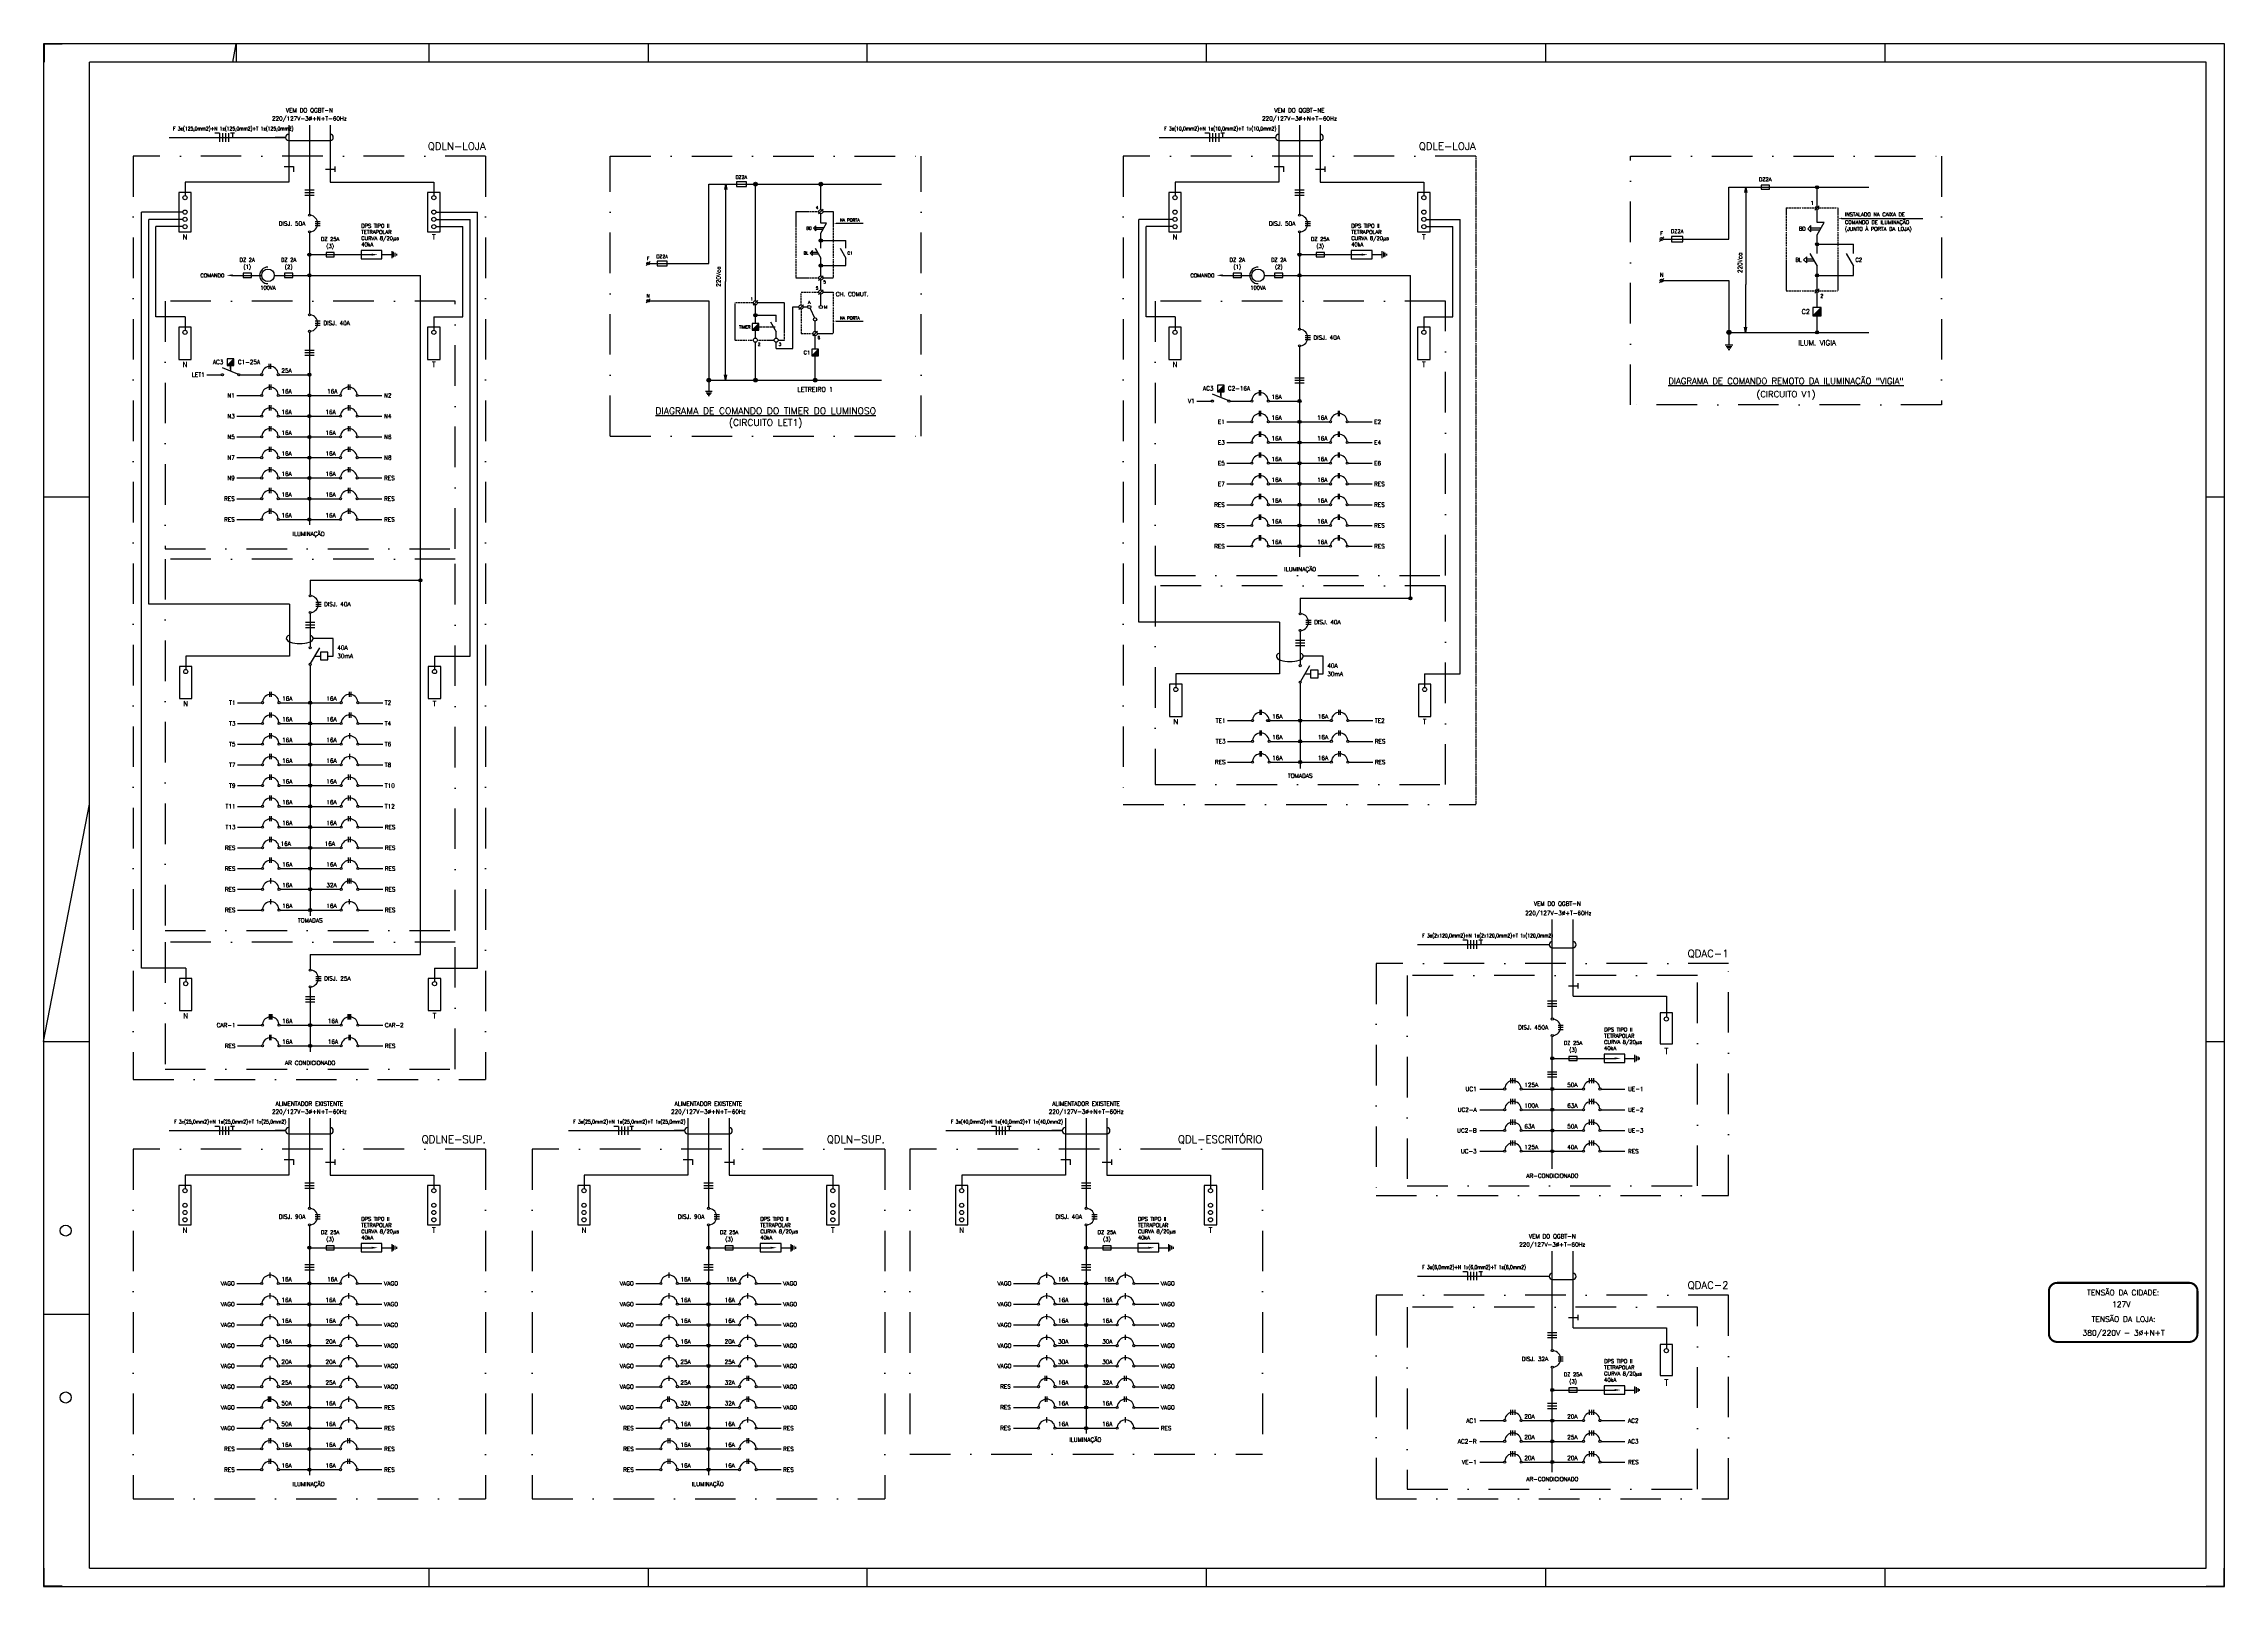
# Paper-space layout 'Layout1' of a CAD drawing. Header units: millimetres. Extents: x 859 to 2048, y -130 to 711.
# The model-space entities are those that its viewports show. They can reach past a viewport. Long polylines and large blocks are cut down to what shows.
import ezdxf
from ezdxf.enums import TextEntityAlignment as Align

# ---------------------------------------------------------------- set-up
doc = ezdxf.new("R2010")
doc.units = ezdxf.units.MM
for name, pattern in [('DASHDOT2', [0.5, 0.25, -0.125, 0, -0.125]), ('DIVIDE2', [0.625, 0.25, -0.125, 0, -0.125, 0, -0.125]), ('HIDDEN', [0.375, 0.25, -0.125])]:
    doc.linetypes.add(name, pattern=pattern)
for name, color, linetype in [('A-FINA', 2, 'Continuous'), ('A-SETA', 2, 'Continuous'), ('A-SIMBELET', 10, 'Continuous'), ('A-TEXTO', 7, 'Continuous'), ('Carimbo', 1, 'Continuous'), ('EL-SIMB', 10, 'Continuous'), ('EL-TEXTO', 7, 'Continuous'), ('FOLHAA0', 7, 'Continuous')]:
    doc.layers.add(name, color=color, linetype=linetype)
doc.styles.add('ROMANS', font='simplex.shx', dxfattribs={"height": 0.2, "bigfont": 'simp.shx'})
doc.styles.get("Standard").update_dxf_attribs({"font": 'romans.shx'})

# ---------------------------------------------------------------- blocks, each defined once
blk = doc.blocks.new('A$C112537D3')
at = {"layer": 'FOLHAA0'}
for points in [[(10, 840.8), (10, 841), (0, 841), (0, 831), (0.2, 831), (0.2, 840.8)], [(10, 0.2), (10, 0), (0, 0), (0, 10), (0.2, 10), (0.2, 0.2)], [(1179, 0.2), (1179, 0), (1189, 0), (1189, 10), (1188.8, 10), (1188.8, 0.2)]]:
    blk.add_hatch(color=4, dxfattribs=at).paths.add_polyline_path(points)
at = {"layer": 'FOLHAA0', "color": 4}
for p, q in [((1189, 841), (0, 841)), ((0, 841), (0, 0)), ((10, 840.8), (0.2, 840.8)), ((0.2, 840.8), (0.2, 831)), ((10, 841), (10, 840.8)), ((105, 841), (105, 831)), ((1189, 0), (1189, 841)), ((0.2, 831), (0, 831)), ((0.2, 10), (0, 10)), ((0, 0), (1189, 0)), ((0.2, 0.2), (0.2, 10)), ((10, 0.2), (0.2, 0.2)), ((10, 0), (10, 0.2)), ((1179, 0), (1179, 0.2)), ((1179, 0.2), (1188.8, 0.2)), ((1188.8, 0.2), (1188.8, 10))]:
    blk.add_line(p, q, dxfattribs=at)
at = {"layer": 'FOLHAA0', "color": 2}
for p, q in [((103.1, 831), (105, 841)), ((210, 841), (210, 831)), ((329.5, 841), (329.5, 831)), ((449, 831), (449, 841)), ((634, 831), (634, 841)), ((819, 831), (819, 841)), ((1004, 831), (1004, 841)), ((0, 594), (25, 594)), ((1179, 594), (1189, 594)), ((0, 297), (25, 426.5)), ((0, 297), (25, 297)), ((1179, 297), (1189, 297)), ((0, 148.5), (25, 148.5)), ((210, 10), (210, 0)), ((329.5, 10), (329.5, 0)), ((449, 0), (449, 10)), ((634, 0), (634, 10)), ((819, 0), (819, 10)), ((1004, 0), (1004, 10))]:
    blk.add_line(p, q, dxfattribs=at)
at = {"layer": 'FOLHAA0', "color": 5}
for p, q in [((1179, 831), (25, 831)), ((25, 10), (25, 831)), ((1179, 10), (1179, 831)), ((25, 10), (1179, 10))]:
    blk.add_line(p, q, dxfattribs=at)
at = {"layer": 'FOLHAA0', "color": 4}
for centre in [(12, 194), (12, 103)]:
    blk.add_circle(centre, 3, dxfattribs=at)

msp = doc.modelspace()

# ---------------------------------------------------------------- hatches: boundary and pattern name
at = {"layer": 'EL-SIMB'}
for points in [[(1884, 232), (1892, 232), (1892, 240)], [(860.7, 218.1), (867.1, 218.1), (867.1, 224.5)], [(354.5, 184.2), (360.9, 184.2), (360.9, 190.6)], [(918.3, 193.3), (924.7, 193.3), (924.7, 199.7)], [(1309.5, 158.8), (1315.9, 158.8), (1315.9, 165.2)]]:
    msp.add_hatch(color=10, dxfattribs=at).paths.add_polyline_path(points)

# ---------------------------------------------------------------- linework, layer by layer
at = {"color": 40}
for p, q in [((835, 358.8), (834.1, 353.8)), ((835.1, 358.8), (835.1, 265.1)), ((835.3, 358.8), (836.2, 353.8)), ((1819, 355.8), (1818.1, 350.8)), ((1819.2, 355.8), (1819.2, 262.1)), ((1819.4, 355.8), (1820.3, 350.8)), ((835.1, 170.1), (835.1, 265.1)), ((1819.2, 216.1), (1819.2, 262.1)), ((1819, 216), (1818.1, 221)), ((1819.4, 216), (1820.3, 221)), ((835, 170), (834.1, 175)), ((835.3, 170), (836.2, 175))]:
    msp.add_line(p, q, dxfattribs=at)
at = {"layer": 'A-FINA', "color": 7, "linetype": 'DASHDOT2', "ltscale": 50}
for p, q in [((263.7, 386), (263.7, -504.5)), ((603.7, 386), (263.7, 386)), ((603.7, 386), (603.7, -504.5)), ((723.9, 116), (723.9, 386)), ((723.9, 386), (1023.9, 386)), ((1023.9, 116), (1023.9, 386)), ((1218.7, 386), (1218.7, -239.4)), ((1558.7, 386), (1218.7, 386)), ((723.9, 116), (1023.9, 116)), ((1218.7, -239.4), (1558.7, -239.4)), ((263.7, -504.5), (603.7, -504.5)), ((263.7, -504.5), (603.7, -504.5)), ((263.7, -571.8), (263.7, -908.9)), ((603.7, -571.8), (263.7, -571.8)), ((603.7, -571.8), (603.7, -908.9)), ((648.6, -571.8), (648.6, -908.9)), ((988.6, -571.8), (648.6, -571.8)), ((988.6, -571.8), (988.6, -908.9)), ((1012.9, -571.8), (1012.9, -866)), ((1352.9, -571.8), (1012.9, -571.8)), ((1352.9, -571.8), (1352.9, -866)), ((1012.9, -866), (1352.9, -866)), ((263.7, -908.9), (603.7, -908.9)), ((648.6, -908.9), (988.6, -908.9))]:
    msp.add_line(p, q, dxfattribs=at)
at = {"layer": 'A-FINA', "color": 7, "linetype": 'DASHDOT2'}
msp.add_line((1558.7, 386), (1558.7, -239.4), dxfattribs=at)
at = {"layer": 'A-FINA', "color": 7, "linetype": 'DASHDOT2', "ltscale": 50}
for points in [[(1708, 146), (1708, 386), (2008, 386), (2008, 146)], [(574.4, 246), (294.4, 246), (294.4, 7.4), (574.4, 7.4)], [(1529.4, 246), (1249.4, 246), (1249.4, -18.4), (1529.4, -18.4)], [(574.4, -2.6), (294.4, -2.6), (294.4, -360.7), (574.4, -360.7)], [(1529.4, -28.4), (1249.4, -28.4), (1249.4, -220.1), (1529.4, -220.1)], [(574.4, -372.1), (294.4, -372.1), (294.4, -494.5), (574.4, -494.5)], [(1462.6, -616.4), (1802.6, -616.4), (1802.6, -392.6), (1462.6, -392.6)], [(1492.6, -607.2), (1772.6, -607.2), (1772.6, -404.2), (1492.6, -404.2)], [(1462.6, -908.9), (1802.6, -908.9), (1802.6, -712.4), (1462.6, -712.4)], [(1492.6, -899.7), (1772.6, -899.7), (1772.6, -724), (1492.6, -724)]]:
    msp.add_lwpolyline(points, close=True, dxfattribs=at)
at = {"layer": 'A-SETA'}
for p, q in [((298.5, 404), (410.7, 404)), ((410.7, 404), (400.7, 404)), ((413.7, 401), (453.7, 401)), ((1253.5, 404), (1365.7, 404)), ((1368.7, 401), (1408.7, 401)), ((1502.4, -374.4), (1629.5, -374.4)), ((298.5, -553.8), (410.7, -553.8)), ((410.7, -553.8), (400.7, -553.8)), ((413.7, -556.8), (453.7, -556.8)), ((683.5, -553.8), (795.6, -553.8)), ((795.6, -553.8), (785.6, -553.8)), ((798.6, -556.8), (838.6, -556.8)), ((1047.7, -553.8), (1159.9, -553.8)), ((1159.9, -553.8), (1149.9, -553.8)), ((1162.9, -556.8), (1202.9, -556.8)), ((1502.4, -694.1), (1629.5, -694.1))]:
    msp.add_line(p, q, dxfattribs=at)
for centre, start, end in [((413.7, 404), 90, 270), ((453.7, 404), 270, 90), ((1368.7, 404), 90, 270), ((1408.7, 404), 270, 90), ((413.7, -553.8), 90, 270), ((453.7, -553.8), 270, 90), ((798.6, -553.8), 90, 270), ((838.6, -553.8), 270, 90), ((1162.9, -553.8), 90, 270), ((1202.9, -553.8), 270, 90)]:
    msp.add_arc(centre, 3, start, end, dxfattribs=at)
at = {"layer": 'A-SIMBELET'}
for p, q in [((346.9, 408), (342.5, 408)), ((346.9, 408), (346.9, 399.9)), ((349.9, 408), (349.9, 399.9)), ((352.8, 408), (352.8, 399.9)), ((355.8, 408), (355.8, 399.9)), ((361.5, 408), (357.7, 408)), ((359.6, 408), (359.6, 404)), ((1301.9, 408), (1297.5, 408)), ((1301.9, 408), (1301.9, 399.9)), ((1304.9, 408), (1304.9, 399.9)), ((1307.8, 408), (1307.8, 399.9)), ((1310.8, 408), (1310.8, 399.9)), ((1316.5, 408), (1312.7, 408)), ((1314.6, 408), (1314.6, 404)), ((1550.8, -370.3), (1546.3, -370.3)), ((1550.8, -370.3), (1550.8, -378.4)), ((1553.7, -370.3), (1553.7, -378.4)), ((1556.7, -370.3), (1556.7, -378.4)), ((1559.6, -370.3), (1559.6, -378.4)), ((1565.4, -370.3), (1561.6, -370.3)), ((1563.5, -370.3), (1563.5, -374.4)), ((346.9, -549.8), (342.5, -549.8)), ((346.9, -549.8), (346.9, -557.8)), ((349.9, -549.8), (349.9, -557.8)), ((352.8, -549.8), (352.8, -557.8)), ((355.8, -549.8), (355.8, -557.8)), ((361.5, -549.8), (357.7, -549.8)), ((359.6, -549.8), (359.6, -553.8)), ((731.8, -549.8), (727.4, -549.8)), ((731.8, -549.8), (731.8, -557.8)), ((734.8, -549.8), (734.8, -557.8)), ((737.7, -549.8), (737.7, -557.8)), ((740.7, -549.8), (740.7, -557.8)), ((746.4, -549.8), (742.7, -549.8)), ((744.5, -549.8), (744.5, -553.8)), ((1096.1, -549.8), (1091.6, -549.8)), ((1096.1, -549.8), (1096.1, -557.8)), ((1099, -549.8), (1099, -557.8)), ((1102, -549.8), (1102, -557.8)), ((1104.9, -549.8), (1104.9, -557.8)), ((1110.7, -549.8), (1106.9, -549.8)), ((1108.8, -549.8), (1108.8, -553.8)), ((1550.8, -690.1), (1546.3, -690.1)), ((1550.8, -690.1), (1550.8, -698.1)), ((1553.7, -690.1), (1553.7, -698.1)), ((1556.7, -690.1), (1556.7, -698.1)), ((1559.6, -690.1), (1559.6, -698.1)), ((1565.4, -690.1), (1561.6, -690.1)), ((1563.5, -690.1), (1563.5, -694.1))]:
    msp.add_line(p, q, dxfattribs=at)
at = {"layer": 'EL-SIMB', "color": 160}
for p, q in [((413.7, 416), (413.7, 361)), ((1368.7, 416), (1368.7, 361)), ((313.7, 361), (313.7, 348)), ((413.7, 361), (313.7, 361)), ((409.2, 376), (418.2, 376)), ((418.2, 376), (418.2, 371)), ((1268.7, 361), (1268.7, 348)), ((1368.7, 361), (1268.7, 361)), ((311.7, 332), (271.7, 332)), ((271.7, -397.1), (271.7, 332)), ((311.7, 325), (278.7, 325)), ((278.7, -46.1), (278.7, 325)), ((285.7, 231), (285.7, 318)), ((311.7, 318), (285.7, 318)), ((1266.7, 325), (1233.7, 325)), ((1233.7, -63.4), (1233.7, 325)), ((1240.7, 231), (1240.7, 318)), ((1266.7, 318), (1240.7, 318)), ((313.7, 231), (285.7, 231)), ((313.7, 231), (313.7, 218)), ((1268.7, 231), (1240.7, 231)), ((1268.7, 231), (1268.7, 218)), ((414.4, -46.1), (278.7, -46.1)), ((414.4, -46.1), (414.4, -96.1)), ((1369.4, -63.4), (1233.7, -63.4)), ((1369.4, -63.4), (1369.4, -113.4)), ((314.4, -96.1), (314.4, -109.1)), ((414.4, -96.1), (314.4, -96.1)), ((1269.4, -113.4), (1269.4, -126.4)), ((1369.4, -113.4), (1269.4, -113.4)), ((314.4, -397.1), (271.7, -397.1)), ((314.4, -397.1), (314.4, -410.1)), ((413.7, -541.8), (413.7, -596.8)), ((798.6, -541.8), (798.6, -596.8)), ((1162.9, -541.8), (1162.9, -596.8)), ((409.2, -581.8), (418.2, -581.8)), ((418.2, -581.8), (418.2, -586.8)), ((794.1, -581.8), (803.1, -581.8)), ((803.1, -581.8), (803.1, -586.8)), ((1158.4, -581.8), (1167.4, -581.8)), ((1167.4, -581.8), (1167.4, -586.8)), ((313.7, -596.8), (313.7, -609.8)), ((413.7, -596.8), (313.7, -596.8)), ((698.6, -596.8), (698.6, -609.8)), ((798.6, -596.8), (698.6, -596.8)), ((1062.9, -596.8), (1062.9, -609.8)), ((1162.9, -596.8), (1062.9, -596.8))]:
    msp.add_line(p, q, dxfattribs=at)
at = {"layer": 'EL-SIMB', "color": 10}
for p, q in [((433.7, 416), (433.7, 330)), ((1388.7, 416), (1388.7, 330)), ((818.9, 359), (985.4, 359)), ((818.9, 282.5), (818.9, 359)), ((863.9, 246.5), (863.9, 359)), ((927, 334.5), (927, 359)), ((1364.2, 376), (1373.2, 376)), ((1373.2, 376), (1373.2, 371)), ((429.2, 353.5), (438.2, 353.5)), ((429.2, 351), (438.2, 351)), ((429.2, 348.5), (438.2, 348.5)), ((1384.2, 353.5), (1393.2, 353.5)), ((1384.2, 351), (1393.2, 351)), ((1384.2, 348.5), (1393.2, 348.5)), ((1803, 356), (1938, 356)), ((1803, 306), (1803, 356)), ((1890.1, 338.1), (1885.9, 333.8)), ((1888, 337.5), (1888, 356)), ((439.2, 323), (444.2, 323)), ((439.2, 321), (444.2, 321)), ((439.2, 319), (444.2, 319)), ((922.2, 317.3), (930.3, 317.3)), ((922.2, 315.7), (929.3, 315.7)), ((929.3, 334.7), (924.8, 330.2)), ((927, 321.3), (927, 330.5)), ((932.6, 321.3), (927, 321.3)), ((927, 311.7), (932.6, 321.3)), ((1394.2, 323), (1399.2, 323)), ((1394.2, 321), (1399.2, 321)), ((1394.2, 319), (1399.2, 319)), ((1882, 317), (1892, 317)), ((1888, 322), (1888, 334.5)), ((1888, 310), (1894.9, 322)), ((1894.9, 322), (1888, 322)), ((433.7, 312), (433.7, 234)), ((921.5, 297.3), (927, 287.7)), ((927, 297.3), (927, 311.7)), ((927, 304.5), (951, 304.5)), ((945.5, 297.3), (951, 287.7)), ((951, 297.3), (951, 304.5)), ((1388.7, 312), (1388.7, 220)), ((1740.1, 308.1), (1735.9, 303.8)), ((1739.5, 306), (1774, 306)), ((1771.2, 306), (1803, 306)), ((1882, 315), (1890.9, 315)), ((1888, 292), (1888, 310)), ((1888, 301), (1923, 301)), ((1923, 292), (1923, 301)), ((433.7, 291), (493.7, 291)), ((503.7, 291), (513.1, 291)), ((513.1, 294.4), (513.1, 287.5)), ((514.6, 293.6), (514.6, 288.4)), ((516.1, 292.7), (516.1, 289.2)), ((517.6, 291.8), (517.6, 290.1)), ((762.4, 284.4), (758.5, 280.6)), ((761.8, 282.5), (792.8, 282.5)), ((792.8, 282.5), (818.9, 282.5)), ((919, 293.3), (923.8, 293.3)), ((919, 291.7), (924.7, 291.7)), ((927, 270.5), (927, 287.7)), ((927, 280.5), (951, 280.5)), ((951, 280.5), (951, 287.7)), ((1388.7, 291), (1448.7, 291)), ((1458.7, 291), (1468.1, 291)), ((1468.1, 294.4), (1468.1, 287.5)), ((1469.6, 293.6), (1469.6, 288.4)), ((1471.1, 292.7), (1471.1, 289.2)), ((1472.6, 291.8), (1472.6, 290.1)), ((1878, 287), (1884, 287)), ((1878, 285), (1885.1, 285)), ((1881.1, 292), (1888, 280)), ((1888, 257.5), (1888, 280)), ((1916.1, 292), (1923, 280)), ((1923, 271), (1923, 280)), ((359.7, 271), (387.7, 271)), ((399.7, 271), (540.7, 271)), ((540.7, -23.1), (540.7, 271)), ((929.3, 270.7), (924.8, 266.2)), ((929.3, 257.1), (924.8, 252.6)), ((927, 256.9), (927, 266.5)), ((927, 242.1), (927, 252.9)), ((1314.7, 271), (1342.7, 271)), ((1354.7, 271), (1495.7, 271)), ((1495.7, -41.9), (1495.7, 271)), ((1740.1, 268.1), (1735.9, 263.8)), ((1739.5, 266), (1803, 266)), ((1788, 266), (1803, 266)), ((1803, 266), (1803, 216)), ((1890.1, 258.1), (1885.9, 253.8)), ((1888, 271), (1923, 271)), ((1888, 240), (1888, 254.5)), ((762.4, 248.4), (758.5, 244.6)), ((761.8, 246.5), (792.8, 246.5)), ((792.8, 246.5), (818.9, 246.5)), ((818.9, 246.5), (818.9, 170)), ((866.2, 246.7), (861.7, 242.2)), ((863.9, 224.5), (863.9, 242.5)), ((863.9, 232.5), (883.9, 232.5)), ((883.9, 226.1), (883.9, 232.5)), ((899.9, 200.5), (899.9, 240.5)), ((899.9, 240.5), (905.9, 240.5)), ((910.2, 242.7), (905.7, 238.2)), ((909.9, 240.5), (914.3, 240.5)), ((916.6, 239), (920.8, 229.9)), ((1884, 232), (1892, 240)), ((1888, 216), (1888, 232)), ((433.7, 216), (433.7, 30.5)), ((439.2, 227), (444.2, 227)), ((439.2, 225), (444.2, 225)), ((439.2, 223), (444.2, 223)), ((860.7, 218.1), (867.1, 224.5)), ((863.9, 210.5), (863.9, 218.1)), ((878.4, 226.1), (883.9, 216.5)), ((883.9, 210.5), (883.9, 216.5)), ((923.7, 217.1), (919.2, 212.6)), ((921.5, 216.9), (921.5, 226.9)), ((921.5, 199.7), (921.5, 212.9)), ((1394.2, 213), (1399.2, 213)), ((1394.2, 211), (1399.2, 211)), ((1803, 216), (1938, 216)), ((1803, 216), (1803, 204)), ((354.5, 184.2), (360.9, 190.6)), ((429.2, 199), (438.2, 199)), ((429.2, 196.5), (438.2, 196.5)), ((429.2, 194), (438.2, 194)), ((863.9, 170), (863.9, 206.5)), ((883.9, 200.5), (883.9, 206.5)), ((883.9, 200.5), (899.9, 200.5)), ((918.3, 193.3), (924.7, 199.7)), ((921.5, 170), (921.5, 193.3)), ((1388.7, 202), (1388.7, -0.5)), ((1394.2, 209), (1399.2, 209)), ((1799.2, 204), (1806.7, 204)), ((1800.2, 202.5), (1805.7, 202.5)), ((1801.2, 201), (1804.7, 201)), ((1802.2, 199.5), (1803.7, 199.5)), ((334.7, 175.2), (348.7, 175.2)), ((364.8, 175.6), (349.7, 181.8)), ((357.7, 180.7), (357.7, 184.2)), ((357.7, 183.2), (357.7, 178.5)), ((366.7, 175.2), (386.7, 175.2)), ((395, 180.8), (395, 185.8)), ((396.4, 180.8), (396.4, 185.8)), ((404.7, 175.2), (433.7, 175.2)), ((818.9, 170), (985.4, 170)), ((818.9, 170), (818.9, 159.2)), ((1384.2, 172.3), (1393.2, 172.3)), ((1384.2, 169.8), (1393.2, 169.8)), ((363.7, 155.2), (386.7, 155.2)), ((395.2, 160.7), (395.2, 165.7)), ((396.9, 160.7), (396.9, 165.7)), ((404.7, 155.2), (462.7, 155.2)), ((471.4, 160.7), (471.4, 165.7)), ((472.9, 160.7), (472.9, 165.7)), ((480.7, 155.2), (503.7, 155.2)), ((815.6, 159.2), (822.3, 159.2)), ((816.5, 157.8), (821.4, 157.8)), ((817.4, 156.5), (820.5, 156.5)), ((818.3, 155.1), (819.6, 155.1)), ((1289.7, 149.8), (1303.7, 149.8)), ((1319.8, 150.2), (1304.7, 156.5)), ((1309.5, 158.8), (1315.9, 165.2)), ((1312.7, 155.3), (1312.7, 158.8)), ((1312.7, 157.8), (1312.7, 153.2)), ((1321.7, 149.8), (1341.7, 149.8)), ((1350, 155.3), (1350, 160.3)), ((1351.3, 155.3), (1351.3, 160.3)), ((1359.7, 149.8), (1388.7, 149.8)), ((1384.2, 167.3), (1393.2, 167.3)), ((363.7, 135.2), (386.7, 135.2)), ((395.2, 140.7), (395.2, 145.7)), ((396.9, 140.7), (396.9, 145.7)), ((404.7, 135.2), (462.7, 135.2)), ((471.4, 140.7), (471.4, 145.7)), ((472.9, 140.7), (472.9, 145.7)), ((480.7, 135.2), (503.7, 135.2)), ((1318.7, 129.8), (1341.7, 129.8)), ((1350, 135.3), (1350, 140.3)), ((1351.3, 135.3), (1351.3, 140.3)), ((1359.7, 129.8), (1417.7, 129.8)), ((1426.2, 135.3), (1426.2, 140.3)), ((1427.4, 135.3), (1427.4, 140.3)), ((1435.7, 129.8), (1458.7, 129.8)), ((363.7, 115.2), (386.7, 115.2)), ((395.2, 120.7), (395.2, 125.7)), ((395.2, 100.7), (395.2, 105.7)), ((396.9, 120.7), (396.9, 125.7)), ((396.9, 100.7), (396.9, 105.7)), ((404.7, 115.2), (462.7, 115.2)), ((471.4, 120.7), (471.4, 125.7)), ((471.4, 100.7), (471.4, 105.7)), ((472.9, 120.7), (472.9, 125.7)), ((472.9, 100.7), (472.9, 105.7)), ((480.7, 115.2), (503.7, 115.2)), ((540.7, -384.1), (540.7, 117)), ((1318.7, 109.8), (1341.7, 109.8)), ((1350, 115.3), (1350, 120.3)), ((1351.3, 115.3), (1351.3, 120.3)), ((1359.7, 109.8), (1417.7, 109.8)), ((1426.2, 115.3), (1426.2, 120.3)), ((1427.4, 115.3), (1427.4, 120.3)), ((1435.7, 109.8), (1458.7, 109.8)), ((363.7, 95.2), (386.7, 95.2)), ((395.2, 81.1), (395.2, 86.1)), ((396.9, 81.1), (396.9, 86.1)), ((404.7, 95.2), (462.7, 95.2)), ((471.4, 81.1), (471.4, 86.1)), ((472.9, 81.1), (472.9, 86.1)), ((480.7, 95.2), (503.7, 95.2)), ((1318.7, 89.8), (1341.7, 89.8)), ((1350, 95.3), (1350, 100.3)), ((1351.3, 95.3), (1351.3, 100.3)), ((1359.7, 89.8), (1417.7, 89.8)), ((1426.2, 95.3), (1426.2, 100.3)), ((1427.4, 95.3), (1427.4, 100.3)), ((1435.7, 89.8), (1458.7, 89.8)), ((363.7, 75.6), (386.7, 75.6)), ((395.2, 61.1), (395.2, 66.1)), ((396.9, 61.1), (396.9, 66.1)), ((404.7, 75.6), (462.7, 75.6)), ((471.4, 61.1), (471.4, 66.1)), ((472.9, 61.1), (472.9, 66.1)), ((480.7, 75.6), (503.7, 75.6)), ((1318.7, 69.8), (1341.7, 69.8)), ((1350, 75.3), (1350, 80.3)), ((1351.3, 75.3), (1351.3, 80.3)), ((1359.7, 69.8), (1417.7, 69.8)), ((1426.2, 75.3), (1426.2, 80.3)), ((1427.4, 75.3), (1427.4, 80.3)), ((1435.7, 69.8), (1458.7, 69.8)), ((363.7, 55.6), (386.7, 55.6)), ((395.2, 41.1), (395.2, 46.1)), ((396.9, 41.1), (396.9, 46.1)), ((404.7, 55.6), (462.7, 55.6)), ((471.4, 41.1), (471.4, 46.1)), ((472.9, 41.1), (472.9, 46.1)), ((480.7, 55.6), (503.7, 55.6)), ((1318.7, 49.8), (1341.7, 49.8)), ((1350, 55.3), (1350, 60.3)), ((1351.3, 55.3), (1351.3, 60.3)), ((1359.7, 49.8), (1417.7, 49.8)), ((1426.2, 55.3), (1426.2, 60.3)), ((1427.4, 55.3), (1427.4, 60.3)), ((1435.7, 49.8), (1458.7, 49.8)), ((363.7, 35.6), (386.7, 35.6)), ((404.7, 35.6), (462.7, 35.6)), ((480.7, 35.6), (503.7, 35.6)), ((1318.7, 29.8), (1341.7, 29.8)), ((1350, 35.3), (1350, 40.3)), ((1351.3, 35.3), (1351.3, 40.3)), ((1359.7, 29.8), (1417.7, 29.8)), ((1426.2, 35.3), (1426.2, 40.3)), ((1427.4, 35.3), (1427.4, 40.3)), ((1435.7, 29.8), (1458.7, 29.8)), ((1318.7, 9.8), (1341.7, 9.8)), ((1350, 15.3), (1350, 20.3)), ((1351.3, 15.3), (1351.3, 20.3)), ((1359.7, 9.8), (1417.7, 9.8)), ((1426.2, 15.3), (1426.2, 20.3)), ((1427.4, 15.3), (1427.4, 20.3)), ((1435.7, 9.8), (1458.7, 9.8)), ((434.4, -23.1), (434.4, -37.1)), ((434.4, -23.1), (540.7, -23.1)), ((1389.4, -40.4), (1389.4, -54.4)), ((1389.4, -40.4), (1495.7, -40.4)), ((434.4, -55.1), (434.4, -87.1)), ((439.9, -44.1), (444.9, -44.1)), ((439.9, -46.1), (444.9, -46.1)), ((439.9, -48.1), (444.9, -48.1)), ((1394.9, -61.4), (1399.9, -61.4)), ((429.9, -63.6), (438.9, -63.6)), ((429.9, -66.1), (438.9, -66.1)), ((429.9, -68.6), (438.9, -68.6)), ((456.6, -79.1), (437.4, -79.1)), ((456.6, -96.1), (456.6, -79.1)), ((1384.9, -80.9), (1393.9, -80.9)), ((1384.9, -83.4), (1393.9, -83.4)), ((1389.4, -72.4), (1389.4, -104.4)), ((1394.9, -63.4), (1399.9, -63.4)), ((1394.9, -65.4), (1399.9, -65.4)), ((434.4, -105.1), (434.4, -346.8)), ((434.9, -103.2), (443.7, -88.1)), ((439.1, -96.1), (444.4, -96.1)), ((451.6, -96.1), (456.6, -96.1)), ((1384.9, -85.9), (1393.9, -85.9)), ((1411.6, -96.4), (1392.4, -96.4)), ((1411.6, -113.4), (1411.6, -96.4)), ((1389.4, -122.4), (1389.4, -204.5)), ((1389.9, -120.5), (1398.7, -105.4)), ((1394.1, -113.4), (1399.4, -113.4)), ((1406.6, -113.4), (1411.6, -113.4)), ((364.4, -141.1), (387.4, -141.1)), ((395.5, -135.5), (395.5, -130.5)), ((397.2, -135.5), (397.2, -130.5)), ((405.4, -141.1), (463.4, -141.1)), ((472.3, -135.6), (472.3, -130.6)), ((474, -135.6), (474, -130.6)), ((481.4, -141.1), (504.4, -141.1)), ((364.4, -161.1), (387.4, -161.1)), ((395.5, -155.5), (395.5, -150.5)), ((397.2, -155.5), (397.2, -150.5)), ((405.4, -161.1), (463.4, -161.1)), ((472.3, -155.6), (472.3, -150.6)), ((474, -155.6), (474, -150.6)), ((481.4, -161.1), (504.4, -161.1)), ((1319.4, -158.4), (1342.4, -158.4)), ((1350.7, -152.9), (1350.7, -147.9)), ((1350.7, -172.9), (1350.7, -167.9)), ((1352.2, -152.9), (1352.2, -147.9)), ((1352.2, -172.9), (1352.2, -167.9)), ((1360.4, -158.4), (1418.4, -158.4)), ((1426.7, -152.9), (1426.7, -147.9)), ((1426.7, -172.9), (1426.7, -167.9)), ((1428.2, -152.9), (1428.2, -147.9)), ((1428.2, -172.9), (1428.2, -167.9)), ((1436.4, -158.4), (1459.4, -158.4)), ((364.4, -181.1), (387.4, -181.1)), ((395.5, -175.5), (395.5, -170.5)), ((397.2, -175.5), (397.2, -170.5)), ((405.4, -181.1), (463.4, -181.1)), ((472.7, -175.6), (472.7, -170.6)), ((481.4, -181.1), (504.4, -181.1)), ((1319.4, -178.4), (1342.4, -178.4)), ((1350.7, -192.9), (1350.7, -187.9)), ((1352.2, -192.9), (1352.2, -187.9)), ((1360.4, -178.4), (1418.4, -178.4)), ((1426.7, -192.9), (1426.7, -187.9)), ((1428.2, -192.9), (1428.2, -187.9)), ((1436.4, -178.4), (1459.4, -178.4)), ((364.4, -201.1), (387.4, -201.1)), ((395.5, -195.5), (395.5, -190.5)), ((397.2, -195.5), (397.2, -190.5)), ((405.4, -201.1), (463.4, -201.1)), ((472.7, -195.6), (472.7, -190.6)), ((481.4, -201.1), (504.4, -201.1)), ((1319.4, -198.4), (1342.4, -198.4)), ((1360.4, -198.4), (1418.4, -198.4)), ((1436.4, -198.4), (1459.4, -198.4)), ((364.4, -221.1), (387.4, -221.1)), ((395.5, -215.5), (395.5, -210.5)), ((395.5, -235.5), (395.5, -230.5)), ((397.2, -215.5), (397.2, -210.5)), ((397.2, -235.5), (397.2, -230.5)), ((405.4, -221.1), (463.4, -221.1)), ((471.5, -215.5), (471.5, -210.5)), ((471.5, -235.5), (471.5, -230.5)), ((473.2, -215.5), (473.2, -210.5)), ((473.2, -235.5), (473.2, -230.5)), ((481.4, -221.1), (504.4, -221.1)), ((364.4, -241.1), (387.4, -241.1)), ((395.5, -255.5), (395.5, -250.5)), ((397.2, -255.5), (397.2, -250.5)), ((405.4, -241.1), (463.4, -241.1)), ((471.5, -255.5), (471.5, -250.5)), ((473.2, -255.5), (473.2, -250.5)), ((481.4, -241.1), (504.4, -241.1)), ((364.4, -261.1), (387.4, -261.1)), ((395.5, -275.5), (395.5, -270.5)), ((397.2, -275.5), (397.2, -270.5)), ((405.4, -261.1), (463.4, -261.1)), ((471.5, -275.5), (471.5, -270.5)), ((473.2, -275.5), (473.2, -270.5)), ((481.4, -261.1), (504.4, -261.1)), ((364.4, -281.1), (387.4, -281.1)), ((395.5, -295.5), (395.5, -290.5)), ((397.2, -295.5), (397.2, -290.5)), ((405.4, -281.1), (463.4, -281.1)), ((471.5, -295.5), (471.5, -290.5)), ((473.2, -295.5), (473.2, -290.5)), ((481.4, -281.1), (504.4, -281.1)), ((364.4, -301.1), (387.4, -301.1)), ((396.5, -315.5), (396.5, -310.5)), ((405.4, -301.1), (463.4, -301.1)), ((470.7, -315.6), (470.7, -310.6)), ((472.4, -315.6), (472.4, -310.6)), ((474.1, -315.6), (474.1, -310.6)), ((481.4, -301.1), (504.4, -301.1)), ((364.4, -321.1), (387.4, -321.1)), ((396.4, -335.5), (396.4, -330.5)), ((405.4, -321.1), (463.4, -321.1)), ((472.5, -335.5), (472.5, -330.5)), ((481.4, -321.1), (504.4, -321.1)), ((364.4, -341.1), (387.4, -341.1)), ((405.4, -341.1), (463.4, -341.1)), ((481.4, -341.1), (504.4, -341.1)), ((1632.6, -445.2), (1632.6, -350.3)), ((434.4, -384.1), (540.7, -384.1)), ((434.4, -384.1), (434.4, -398.1)), ((434.4, -416.1), (434.4, -477.9)), ((439.9, -405.1), (444.9, -405.1)), ((439.9, -407.1), (444.9, -407.1)), ((439.9, -409.1), (444.9, -409.1)), ((395.2, -446.6), (395.2, -441.6)), ((396.4, -446.6), (396.4, -441.6)), ((397.7, -446.6), (397.7, -441.6)), ((429.9, -424.6), (438.9, -424.6)), ((429.9, -427.1), (438.9, -427.1)), ((429.9, -429.6), (438.9, -429.6)), ((471.2, -446.6), (471.2, -441.6)), ((472.4, -446.6), (472.4, -441.6)), ((473.7, -446.6), (473.7, -441.6)), ((1628.1, -428.7), (1637.1, -428.7)), ((1628.1, -431.2), (1637.1, -431.2)), ((1628.1, -433.7), (1637.1, -433.7)), ((364.4, -452.1), (387.4, -452.1)), ((395.5, -466.6), (395.5, -461.6)), ((396.7, -466.6), (396.7, -461.6)), ((405.4, -452.1), (463.4, -452.1)), ((472.1, -466.6), (472.1, -461.6)), ((473.4, -466.6), (473.4, -461.6)), ((481.4, -452.1), (504.4, -452.1)), ((1638.1, -452.2), (1643.1, -452.2)), ((1638.1, -454.2), (1643.1, -454.2)), ((1638.1, -456.2), (1643.1, -456.2)), ((364.4, -472.1), (387.4, -472.1)), ((405.4, -472.1), (463.4, -472.1)), ((481.4, -472.1), (504.4, -472.1)), ((1632.6, -590.8), (1632.6, -463.2)), ((1712, -480.7), (1712, -487.7)), ((1713.5, -481.6), (1713.5, -486.8)), ((1715, -482.5), (1715, -485.9)), ((1716.5, -483.3), (1716.5, -485.1)), ((1592.6, -508.2), (1592.6, -503.2)), ((1594.6, -508.2), (1594.6, -503.2)), ((1596.6, -508.2), (1596.6, -503.2)), ((1628.1, -497), (1637.1, -497)), ((1628.1, -499.5), (1637.1, -499.5)), ((1628.1, -502), (1637.1, -502)), ((1632.6, -484.2), (1692.6, -484.2)), ((1668.6, -508.2), (1668.6, -503.2)), ((1670.6, -508.2), (1670.6, -503.2)), ((1672.6, -508.2), (1672.6, -503.2)), ((1702.6, -484.2), (1712, -484.2)), ((1562.6, -513.7), (1585.6, -513.7)), ((1592.6, -528.2), (1592.6, -523.2)), ((1594.6, -528.2), (1594.6, -523.2)), ((1596.6, -528.2), (1596.6, -523.2)), ((1603.6, -513.7), (1661.6, -513.7)), ((1668.6, -528.2), (1668.6, -523.2)), ((1670.6, -528.2), (1670.6, -523.2)), ((1672.6, -528.2), (1672.6, -523.2)), ((1679.6, -513.7), (1702.6, -513.7)), ((433.7, -541.8), (433.7, -627.8)), ((818.6, -541.8), (818.6, -627.8)), ((1182.9, -541.8), (1182.9, -627.8)), ((1562.6, -533.7), (1585.6, -533.7)), ((1592.6, -548.2), (1592.6, -543.2)), ((1594.6, -548.2), (1594.6, -543.2)), ((1596.6, -548.2), (1596.6, -543.2)), ((1603.6, -533.7), (1661.6, -533.7)), ((1668.6, -548.2), (1668.6, -543.2)), ((1670.6, -548.2), (1670.6, -543.2)), ((1672.6, -548.2), (1672.6, -543.2)), ((1679.6, -533.7), (1702.6, -533.7)), ((1562.6, -553.7), (1585.6, -553.7)), ((1592.6, -568.2), (1592.6, -563.2)), ((1594.6, -568.2), (1594.6, -563.2)), ((1596.6, -568.2), (1596.6, -563.2)), ((1603.6, -553.7), (1661.6, -553.7)), ((1668.6, -568.2), (1668.6, -563.2)), ((1670.6, -568.2), (1670.6, -563.2)), ((1672.6, -568.2), (1672.6, -563.2)), ((1679.6, -553.7), (1702.6, -553.7)), ((1562.6, -573.7), (1585.6, -573.7)), ((1603.6, -573.7), (1661.6, -573.7)), ((1679.6, -573.7), (1702.6, -573.7)), ((429.2, -604.3), (438.2, -604.3)), ((429.2, -606.8), (438.2, -606.8)), ((429.2, -609.3), (438.2, -609.3)), ((814.1, -604.3), (823.1, -604.3)), ((814.1, -606.8), (823.1, -606.8)), ((814.1, -609.3), (823.1, -609.3)), ((1178.4, -604.3), (1187.4, -604.3)), ((1178.4, -606.8), (1187.4, -606.8)), ((1178.4, -609.3), (1187.4, -609.3)), ((433.7, -645.8), (433.7, -886)), ((439.2, -634.8), (444.2, -634.8)), ((439.2, -636.8), (444.2, -636.8)), ((439.2, -638.8), (444.2, -638.8)), ((818.6, -645.8), (818.6, -886)), ((824.1, -634.8), (829.1, -634.8)), ((824.1, -636.8), (829.1, -636.8)), ((824.1, -638.8), (829.1, -638.8)), ((1182.9, -645.8), (1182.9, -846)), ((1188.4, -634.8), (1193.4, -634.8)), ((1188.4, -636.8), (1193.4, -636.8)), ((1188.4, -638.8), (1193.4, -638.8)), ((433.7, -666.8), (493.7, -666.8)), ((503.7, -666.8), (513.1, -666.8)), ((513.1, -663.4), (513.1, -670.3)), ((514.6, -664.2), (514.6, -669.4)), ((516.1, -665.1), (516.1, -668.6)), ((517.6, -666), (517.6, -667.7)), ((818.6, -666.8), (878.6, -666.8)), ((888.6, -666.8), (898, -666.8)), ((898, -663.4), (898, -670.3)), ((899.5, -664.2), (899.5, -669.4)), ((901, -665.1), (901, -668.6)), ((902.5, -666), (902.5, -667.7)), ((1182.9, -666.8), (1242.9, -666.8)), ((1252.9, -666.8), (1262.3, -666.8)), ((1262.3, -663.4), (1262.3, -670.3)), ((1263.8, -664.2), (1263.8, -669.4)), ((1265.3, -665.1), (1265.3, -668.6)), ((1266.8, -666), (1266.8, -667.7)), ((1632.6, -765), (1632.6, -670)), ((395.7, -695.7), (395.7, -690.7)), ((429.2, -683), (438.2, -683)), ((429.2, -685.5), (438.2, -685.5)), ((429.2, -688), (438.2, -688)), ((471.7, -695.7), (471.7, -690.7)), ((780.6, -695.7), (780.6, -690.7)), ((814.1, -683), (823.1, -683)), ((814.1, -685.5), (823.1, -685.5)), ((814.1, -688), (823.1, -688)), ((856.6, -695.7), (856.6, -690.7)), ((1144.9, -695.7), (1144.9, -690.7)), ((1178.4, -683), (1187.4, -683)), ((1178.4, -685.5), (1187.4, -685.5)), ((1178.4, -688), (1187.4, -688)), ((1220.9, -695.7), (1220.9, -690.7)), ((363.7, -701.2), (386.7, -701.2)), ((395.7, -715.7), (395.7, -710.7)), ((404.7, -701.2), (462.7, -701.2)), ((471.7, -715.7), (471.7, -710.7)), ((480.7, -701.2), (503.7, -701.2)), ((748.6, -701.2), (771.6, -701.2)), ((780.6, -715.7), (780.6, -710.7)), ((789.6, -701.2), (847.6, -701.2)), ((856.6, -715.7), (856.6, -710.7)), ((865.6, -701.2), (888.6, -701.2)), ((1112.9, -701.2), (1135.9, -701.2)), ((1144.9, -715.7), (1144.9, -710.7)), ((1153.9, -701.2), (1211.9, -701.2)), ((1220.9, -715.7), (1220.9, -710.7)), ((1229.9, -701.2), (1252.9, -701.2)), ((363.7, -721.2), (386.7, -721.2)), ((395.7, -735.7), (395.7, -730.7)), ((404.7, -721.2), (462.7, -721.2)), ((471.7, -735.7), (471.7, -730.7)), ((480.7, -721.2), (503.7, -721.2)), ((748.6, -721.2), (771.6, -721.2)), ((780.6, -735.7), (780.6, -730.7)), ((789.6, -721.2), (847.6, -721.2)), ((856.6, -735.7), (856.6, -730.7)), ((865.6, -721.2), (888.6, -721.2)), ((1112.9, -721.2), (1135.9, -721.2)), ((1144.9, -735.7), (1144.9, -730.7)), ((1153.9, -721.2), (1211.9, -721.2)), ((1220.9, -735.7), (1220.9, -730.7)), ((1229.9, -721.2), (1252.9, -721.2)), ((363.7, -741.2), (386.7, -741.2)), ((395.7, -755.7), (395.7, -750.7)), ((404.7, -741.2), (462.7, -741.2)), ((471.7, -755.7), (471.7, -750.7)), ((480.7, -741.2), (503.7, -741.2)), ((748.6, -741.2), (771.6, -741.2)), ((780.6, -755.7), (780.6, -750.7)), ((789.6, -741.2), (847.6, -741.2)), ((856.6, -755.7), (856.6, -750.7)), ((865.6, -741.2), (888.6, -741.2)), ((1112.9, -741.2), (1135.9, -741.2)), ((1144.9, -755.7), (1144.9, -750.7)), ((1153.9, -741.2), (1211.9, -741.2)), ((1220.9, -755.7), (1220.9, -750.7)), ((1229.9, -741.2), (1252.9, -741.2)), ((1628.1, -748.5), (1637.1, -748.5)), ((1628.1, -751), (1637.1, -751)), ((1628.1, -753.5), (1637.1, -753.5)), ((363.7, -761.2), (386.7, -761.2)), ((395.7, -775.3), (395.7, -770.3)), ((404.7, -761.2), (462.7, -761.2)), ((471.7, -775.3), (471.7, -770.3)), ((480.7, -761.2), (503.7, -761.2)), ((748.6, -761.2), (771.6, -761.2)), ((780.6, -775.3), (780.6, -770.3)), ((789.6, -761.2), (847.6, -761.2)), ((856.6, -775.3), (856.6, -770.3)), ((865.6, -761.2), (888.6, -761.2)), ((1112.9, -761.2), (1135.9, -761.2)), ((1144.9, -775.3), (1144.9, -770.3)), ((1153.9, -761.2), (1211.9, -761.2)), ((1220.9, -775.3), (1220.9, -770.3)), ((1229.9, -761.2), (1252.9, -761.2)), ((1638.1, -772), (1643.1, -772)), ((1638.1, -774), (1643.1, -774)), ((1638.1, -776), (1643.1, -776)), ((363.7, -780.8), (386.7, -780.8)), ((395.7, -795.3), (395.7, -790.3)), ((404.7, -780.8), (462.7, -780.8)), ((471.7, -795.3), (471.7, -790.3)), ((480.7, -780.8), (503.7, -780.8)), ((748.6, -780.8), (771.6, -780.8)), ((780.6, -795.3), (780.6, -790.3)), ((789.6, -780.8), (847.6, -780.8)), ((855.8, -795.3), (855.8, -790.3)), ((857.5, -795.3), (857.5, -790.3)), ((865.6, -780.8), (888.6, -780.8)), ((1112.9, -780.8), (1135.9, -780.8)), ((1143.5, -795.3), (1143.5, -790.3)), ((1144.9, -795.3), (1144.9, -790.3)), ((1153.9, -780.8), (1211.9, -780.8)), ((1220, -795.3), (1220, -790.3)), ((1221.7, -795.3), (1221.7, -790.3)), ((1229.9, -780.8), (1252.9, -780.8)), ((1632.6, -883.3), (1632.6, -783)), ((363.7, -800.8), (386.7, -800.8)), ((394.2, -815.3), (394.2, -810.3)), ((395.4, -815.3), (395.4, -810.3)), ((396.5, -815.3), (396.5, -810.3)), ((404.7, -800.8), (462.7, -800.8)), ((471.7, -815.3), (471.7, -810.3)), ((480.7, -800.8), (503.7, -800.8)), ((748.6, -800.8), (771.6, -800.8)), ((779.5, -815.3), (779.5, -810.3)), ((781, -815.3), (781, -810.3)), ((789.6, -800.8), (847.6, -800.8)), ((855.8, -815.3), (855.8, -810.3)), ((857.5, -815.3), (857.5, -810.3)), ((865.6, -800.8), (888.6, -800.8)), ((1112.9, -800.8), (1135.9, -800.8)), ((1143.7, -815.3), (1143.7, -810.3)), ((1145.2, -815.3), (1145.2, -810.3)), ((1153.9, -800.8), (1211.9, -800.8)), ((1220, -815.3), (1220, -810.3)), ((1221.7, -815.3), (1221.7, -810.3)), ((1229.9, -800.8), (1252.9, -800.8)), ((1628.1, -816.8), (1637.1, -816.8)), ((1628.1, -819.3), (1637.1, -819.3)), ((1632.6, -804), (1692.6, -804)), ((1702.6, -804), (1712, -804)), ((1712, -800.5), (1712, -807.4)), ((1713.5, -801.4), (1713.5, -806.6)), ((1715, -802.2), (1715, -805.7)), ((1716.5, -803.1), (1716.5, -804.8)), ((363.7, -820.8), (386.7, -820.8)), ((363.7, -840.8), (386.7, -840.8)), ((395.7, -835.3), (395.7, -830.3)), ((404.7, -820.8), (462.7, -820.8)), ((404.7, -840.8), (462.7, -840.8)), ((471.7, -835.3), (471.7, -830.3)), ((480.7, -820.8), (503.7, -820.8)), ((480.7, -840.8), (503.7, -840.8)), ((748.6, -820.8), (771.6, -820.8)), ((748.6, -840.8), (771.6, -840.8)), ((780.6, -835.3), (780.6, -830.3)), ((789.6, -820.8), (847.6, -820.8)), ((789.6, -840.8), (847.6, -840.8)), ((856.6, -835.3), (856.6, -830.3)), ((865.6, -820.8), (888.6, -820.8)), ((865.6, -840.8), (888.6, -840.8)), ((1112.9, -820.8), (1135.9, -820.8)), ((1112.9, -840.8), (1135.9, -840.8)), ((1144.9, -835.3), (1144.9, -830.3)), ((1153.9, -820.8), (1211.9, -820.8)), ((1153.9, -840.8), (1211.9, -840.8)), ((1220.9, -835.3), (1220.9, -830.3)), ((1229.9, -820.8), (1252.9, -820.8)), ((1229.9, -840.8), (1252.9, -840.8)), ((1562.6, -833.5), (1585.6, -833.5)), ((1592.6, -828), (1592.6, -823)), ((1594.6, -828), (1594.6, -823)), ((1596.6, -828), (1596.6, -823)), ((1603.6, -833.5), (1661.6, -833.5)), ((1628.1, -821.8), (1637.1, -821.8)), ((1668.6, -828), (1668.6, -823)), ((1670.6, -828), (1670.6, -823)), ((1672.6, -828), (1672.6, -823)), ((1679.6, -833.5), (1702.6, -833.5)), ((363.7, -860.8), (386.7, -860.8)), ((394.9, -855.3), (394.9, -850.3)), ((396.6, -855.3), (396.6, -850.3)), ((404.7, -860.8), (462.7, -860.8)), ((470.9, -855.3), (470.9, -850.3)), ((472.6, -855.3), (472.6, -850.3)), ((480.7, -860.8), (503.7, -860.8)), ((748.6, -860.8), (771.6, -860.8)), ((779.8, -855.3), (779.8, -850.3)), ((781.6, -855.3), (781.6, -850.3)), ((789.6, -860.8), (847.6, -860.8)), ((855.8, -855.3), (855.8, -850.3)), ((857.6, -855.3), (857.6, -850.3)), ((865.6, -860.8), (888.6, -860.8)), ((1562.6, -853.5), (1585.6, -853.5)), ((1592.6, -848), (1592.6, -843)), ((1594.6, -848), (1594.6, -843)), ((1596.6, -848), (1596.6, -843)), ((1603.6, -853.5), (1661.6, -853.5)), ((1668.6, -848), (1668.6, -843)), ((1670.6, -848), (1670.6, -843)), ((1672.6, -848), (1672.6, -843)), ((1679.6, -853.5), (1702.6, -853.5)), ((363.7, -880.8), (386.7, -880.8)), ((394.9, -875.3), (394.9, -870.3)), ((396.6, -875.3), (396.6, -870.3)), ((404.7, -880.8), (462.7, -880.8)), ((470.9, -875.3), (470.9, -870.3)), ((472.6, -875.3), (472.6, -870.3)), ((480.7, -880.8), (503.7, -880.8)), ((748.6, -880.8), (771.6, -880.8)), ((779.8, -875.3), (779.8, -870.3)), ((781.6, -875.3), (781.6, -870.3)), ((789.6, -880.8), (847.6, -880.8)), ((855.8, -875.3), (855.8, -870.3)), ((857.6, -875.3), (857.6, -870.3)), ((865.6, -880.8), (888.6, -880.8)), ((1562.6, -873.5), (1585.6, -873.5)), ((1592.6, -868), (1592.6, -863)), ((1594.6, -868), (1594.6, -863)), ((1596.6, -868), (1596.6, -863)), ((1603.6, -873.5), (1661.6, -873.5)), ((1668.6, -868), (1668.6, -863)), ((1670.6, -868), (1670.6, -863)), ((1672.6, -868), (1672.6, -863)), ((1679.6, -873.5), (1702.6, -873.5))]:
    msp.add_line(p, q, dxfattribs=at)
at = {"layer": 'EL-SIMB', "color": 70}
for p, q in [((453.7, 416), (453.7, 361)), ((1408.7, 416), (1408.7, 361)), ((449.2, 373.5), (458.2, 373.5)), ((453.7, 361), (553.7, 361)), ((458.2, 376), (458.2, 371)), ((553.7, 361), (553.7, 348)), ((1404.2, 373.5), (1413.2, 373.5)), ((1408.7, 361), (1508.7, 361)), ((1413.2, 376), (1413.2, 371)), ((1508.7, 361), (1508.7, 348)), ((555.7, 332), (595.7, 332)), ((555.7, 325), (588.7, 325)), ((555.7, 318), (581.7, 318)), ((581.7, 231), (581.7, 318)), ((588.7, -96.1), (588.7, 325)), ((595.7, -397.1), (595.7, 332)), ((1510.7, 325), (1543.7, 325)), ((1510.7, 318), (1536.7, 318)), ((1536.7, 231), (1536.7, 318)), ((1543.7, -113.4), (1543.7, 325)), ((553.7, 231), (553.7, 218)), ((553.7, 231), (581.7, 231)), ((1508.7, 231), (1508.7, 218)), ((1508.7, 231), (1536.7, 231)), ((554.4, -96.1), (554.4, -109.1)), ((554.4, -96.1), (588.7, -96.1)), ((1509.4, -113.4), (1509.4, -126.4)), ((1509.4, -113.4), (1543.7, -113.4)), ((1652.6, -424.2), (1652.6, -350.3)), ((554.4, -397.1), (554.4, -410.1)), ((554.4, -397.1), (595.7, -397.1)), ((1648.1, -414.2), (1657.1, -414.2)), ((1657.1, -411.7), (1657.1, -416.7)), ((1652.6, -424.2), (1742.6, -424.2)), ((1742.6, -424.2), (1742.6, -444.2)), ((453.7, -541.8), (453.7, -596.8)), ((838.6, -541.8), (838.6, -596.8)), ((1202.9, -541.8), (1202.9, -596.8)), ((449.2, -584.3), (458.2, -584.3)), ((458.2, -581.8), (458.2, -586.8)), ((834.1, -584.3), (843.1, -584.3)), ((843.1, -581.8), (843.1, -586.8)), ((1198.4, -584.3), (1207.4, -584.3)), ((1207.4, -581.8), (1207.4, -586.8)), ((453.7, -596.8), (553.7, -596.8)), ((553.7, -596.8), (553.7, -609.8)), ((838.6, -596.8), (938.6, -596.8)), ((938.6, -596.8), (938.6, -609.8)), ((1202.9, -596.8), (1302.9, -596.8)), ((1302.9, -596.8), (1302.9, -609.8)), ((1652.6, -744), (1652.6, -670)), ((1648.1, -734), (1657.1, -734)), ((1657.1, -731.5), (1657.1, -736.5)), ((1652.6, -744), (1742.6, -744)), ((1742.6, -744), (1742.6, -764))]:
    msp.add_line(p, q, dxfattribs=at)
at = {"layer": 'EL-SIMB', "color": 10, "linetype": 'DIVIDE2'}
for p, q in [((903, 332.5), (925, 332.5)), ((903, 332.5), (903, 268.5)), ((929, 332.5), (939, 332.5)), ((939, 332.5), (939, 268.5)), ((1858, 336), (1858, 256)), ((1858, 336), (1886.5, 336)), ((1889.5, 336), (1908, 336)), ((1908, 336), (1908, 256)), ((903, 268.5), (925, 268.5)), ((907.9, 242.5), (907.9, 254.9)), ((907.9, 254.9), (925, 254.9)), ((929, 268.5), (939, 268.5)), ((929, 254.9), (939, 254.9)), ((939, 254.9), (939, 214.9)), ((1858, 256), (1886.5, 256)), ((1889.5, 256), (1908, 256)), ((843.9, 244.5), (843.9, 208.5)), ((861.9, 244.5), (843.9, 244.5)), ((891.9, 244.5), (865.9, 244.5)), ((891.9, 208.5), (891.9, 244.5)), ((907.9, 238.5), (907.9, 214.9)), ((907.9, 214.9), (919.5, 214.9)), ((923.5, 214.9), (939, 214.9)), ((843.9, 208.5), (861.9, 208.5)), ((865.9, 208.5), (881.9, 208.5)), ((885.9, 208.5), (891.9, 208.5))]:
    msp.add_line(p, q, dxfattribs=at)
at = {"layer": 'EL-SIMB', "color": 10, "linetype": 'HIDDEN'}
msp.add_line((867.1, 221.3), (882.8, 221.3), dxfattribs=at)
at = {"layer": 'EL-SIMB', "color": 10}
for points in [[(845.5, 356.7), (855.4, 356.7), (855.4, 361.2), (845.5, 361.2)], [(1834, 354), (1842, 354), (1842, 358), (1834, 358)], [(922.2, 314.1), (922.2, 318.9), (919.8, 316.5)], [(1882, 313), (1882, 319), (1879, 316)], [(483.7, 295), (483.7, 287), (503.7, 287), (503.7, 295)], [(919, 290.1), (919, 294.9), (916.6, 292.5)], [(1438.7, 295), (1438.7, 287), (1458.7, 287), (1458.7, 295)], [(1758.5, 303.5), (1758.5, 308.5), (1747.5, 308.5), (1747.5, 303.5)], [(449.7, 289), (457.7, 289), (457.7, 293), (449.7, 293)], [(778.9, 280.2), (778.9, 284.7), (769, 284.7), (769, 280.2)], [(1404.7, 289), (1412.7, 289), (1412.7, 293), (1404.7, 293)], [(1878, 283), (1878, 289), (1875, 286)], [(369.7, 269), (377.7, 269), (377.7, 273), (369.7, 273)], [(409.7, 269), (417.7, 269), (417.7, 273), (409.7, 273)], [(1324.7, 269), (1332.7, 269), (1332.7, 273), (1324.7, 273)], [(1364.7, 269), (1372.7, 269), (1372.7, 273), (1364.7, 273)], [(1884, 240), (1884, 232), (1892, 232), (1892, 240)], [(860.7, 224.5), (860.7, 218.1), (867.1, 218.1), (867.1, 224.5)], [(354.5, 190.6), (354.5, 184.2), (360.9, 184.2), (360.9, 190.6)], [(918.3, 199.7), (918.3, 193.3), (924.7, 193.3), (924.7, 199.7)], [(1309.5, 165.2), (1309.5, 158.8), (1315.9, 158.8), (1315.9, 165.2)], [(444.4, -92.5), (444.4, -99.7), (451.6, -99.7), (451.6, -92.5)], [(1399.4, -109.8), (1399.4, -117), (1406.6, -117), (1406.6, -109.8)], [(1648.6, -486.2), (1656.6, -486.2), (1656.6, -482.2), (1648.6, -482.2)], [(1682.6, -480.2), (1682.6, -488.2), (1702.6, -488.2), (1702.6, -480.2)], [(449.7, -668.8), (457.7, -668.8), (457.7, -664.8), (449.7, -664.8)], [(483.7, -662.8), (483.7, -670.8), (503.7, -670.8), (503.7, -662.8)], [(834.6, -668.8), (842.6, -668.8), (842.6, -664.8), (834.6, -664.8)], [(868.6, -662.8), (868.6, -670.8), (888.6, -670.8), (888.6, -662.8)], [(1198.9, -668.8), (1206.9, -668.8), (1206.9, -664.8), (1198.9, -664.8)], [(1232.9, -662.8), (1232.9, -670.8), (1252.9, -670.8), (1252.9, -662.8)], [(1648.6, -806), (1656.6, -806), (1656.6, -802), (1648.6, -802)], [(1682.6, -800), (1682.6, -808), (1702.6, -808), (1702.6, -800)]]:
    msp.add_lwpolyline(points, close=True, dxfattribs=at)
for points, const_width in [([(863, 359, 1), (864.8, 359, 1)], 1.8), ([(926.1, 359, 1), (927.9, 359, 1)], 1.8), ([(1887.2, 356, 1), (1888.7, 356, 1)], 1.5), ([(926.2, 304.5, 1), (927.8, 304.5, 1)], 1.6), ([(1887.2, 301, 1), (1888.7, 301, 1)], 1.5), ([(432.9, 291, 1), (434.4, 291, 1)], 1.5), ([(926.2, 280.5, 1), (927.8, 280.5, 1)], 1.6), ([(1387.9, 291, 1), (1389.4, 291, 1)], 1.5), ([(432.9, 271, 1), (434.4, 271, 1)], 1.5), ([(1387.9, 271, 1), (1389.4, 271, 1)], 1.5), ([(1887.2, 271, 1), (1888.7, 271, 1)], 1.5), ([(863.1, 232.5, 1), (864.7, 232.5, 1)], 1.6), ([(1802, 216, 1), (1804, 216, 1)], 2), ([(1887.2, 216, 1), (1888.7, 216, 1)], 1.5), ([(432.9, 175.2, 1), (434.4, 175.2, 1)], 1.5), ([(818, 170, 1), (819.8, 170, 1)], 1.8), ([(863, 170, 1), (864.8, 170, 1)], 1.8), ([(920.6, 170, 1), (922.4, 170, 1)], 1.8), ([(432.9, 155.2, 1), (434.4, 155.2, 1)], 1.5), ([(1387.9, 149.8, 1), (1389.4, 149.8, 1)], 1.5), ([(432.9, 135.2, 1), (434.4, 135.2, 1)], 1.5), ([(1387.9, 129.8, 1), (1389.4, 129.8, 1)], 1.5), ([(432.9, 115.2, 1), (434.4, 115.2, 1)], 1.5), ([(1387.9, 109.8, 1), (1389.4, 109.8, 1)], 1.5), ([(432.9, 95.2, 1), (434.4, 95.2, 1)], 1.5), ([(1387.9, 89.8, 1), (1389.4, 89.8, 1)], 1.5), ([(432.9, 75.6, 1), (434.4, 75.6, 1)], 1.5), ([(1387.9, 69.8, 1), (1389.4, 69.8, 1)], 1.5), ([(432.9, 55.6, 1), (434.4, 55.6, 1)], 1.5), ([(1387.9, 49.8, 1), (1389.4, 49.8, 1)], 1.5), ([(432.9, 35.6, 1), (434.4, 35.6, 1)], 1.5), ([(1387.9, 29.8, 1), (1389.4, 29.8, 1)], 1.5), ([(1387.9, 9.8, 1), (1389.4, 9.8, 1)], 1.5), ([(539.9, -23.1, 1), (541.4, -23.1, 1)], 1.5), ([(1494.9, -40.4, 1), (1496.4, -40.4, 1)], 1.5), ([(433.7, -141.1, 1), (435.2, -141.1, 1)], 1.5), ([(433.7, -161.1, 1), (435.2, -161.1, 1)], 1.5), ([(1388.7, -158.4, 1), (1390.2, -158.4, 1)], 1.5), ([(433.7, -181.1, 1), (435.2, -181.1, 1)], 1.5), ([(1388.7, -178.4, 1), (1390.2, -178.4, 1)], 1.5), ([(433.7, -201.1, 1), (435.2, -201.1, 1)], 1.5), ([(1388.7, -198.4, 1), (1390.2, -198.4, 1)], 1.5), ([(433.7, -221.1, 1), (435.2, -221.1, 1)], 1.5), ([(433.7, -241.1, 1), (435.2, -241.1, 1)], 1.5), ([(433.7, -261.1, 1), (435.2, -261.1, 1)], 1.5), ([(433.7, -281.1, 1), (435.2, -281.1, 1)], 1.5), ([(433.7, -301.1, 1), (435.2, -301.1, 1)], 1.5), ([(433.7, -321.1, 1), (435.2, -321.1, 1)], 1.5), ([(433.7, -341.1, 1), (435.2, -341.1, 1)], 1.5), ([(433.7, -452.1, 1), (435.2, -452.1, 1)], 1.5), ([(433.7, -452.1, 1), (435.2, -452.1, 1)], 1.5), ([(433.7, -472.1, 1), (435.2, -472.1, 1)], 1.5), ([(433.7, -472.1, 1), (435.2, -472.1, 1)], 1.5), ([(1631.8, -484.2, 1), (1633.3, -484.2, 1)], 1.5), ([(1631.8, -513.7, 1), (1633.3, -513.7, 1)], 1.5), ([(1631.8, -533.7, 1), (1633.3, -533.7, 1)], 1.5), ([(1631.8, -553.7, 1), (1633.3, -553.7, 1)], 1.5), ([(1631.8, -573.7, 1), (1633.3, -573.7, 1)], 1.5), ([(432.9, -666.8, 1), (434.4, -666.8, 1)], 1.5), ([(817.9, -666.8, 1), (819.4, -666.8, 1)], 1.5), ([(1182.1, -666.8, 1), (1183.6, -666.8, 1)], 1.5), ([(432.9, -701.2, 1), (434.4, -701.2, 1)], 1.5), ([(817.9, -701.2, 1), (819.4, -701.2, 1)], 1.5), ([(1182.1, -701.2, 1), (1183.6, -701.2, 1)], 1.5), ([(432.9, -721.2, 1), (434.4, -721.2, 1)], 1.5), ([(817.9, -721.2, 1), (819.4, -721.2, 1)], 1.5), ([(1182.1, -721.2, 1), (1183.6, -721.2, 1)], 1.5), ([(432.9, -741.2, 1), (434.4, -741.2, 1)], 1.5), ([(817.9, -741.2, 1), (819.4, -741.2, 1)], 1.5), ([(1182.1, -741.2, 1), (1183.6, -741.2, 1)], 1.5), ([(432.9, -761.2, 1), (434.4, -761.2, 1)], 1.5), ([(817.9, -761.2, 1), (819.4, -761.2, 1)], 1.5), ([(1182.1, -761.2, 1), (1183.6, -761.2, 1)], 1.5), ([(432.9, -780.8, 1), (434.4, -780.8, 1)], 1.5), ([(432.9, -800.8, 1), (434.4, -800.8, 1)], 1.5), ([(817.9, -780.8, 1), (819.4, -780.8, 1)], 1.5), ([(817.9, -800.8, 1), (819.4, -800.8, 1)], 1.5), ([(1182.1, -780.8, 1), (1183.6, -780.8, 1)], 1.5), ([(1182.1, -800.8, 1), (1183.6, -800.8, 1)], 1.5), ([(432.9, -820.8, 1), (434.4, -820.8, 1)], 1.5), ([(817.9, -820.8, 1), (819.4, -820.8, 1)], 1.5), ([(1182.1, -820.8, 1), (1183.6, -820.8, 1)], 1.5), ([(1631.8, -804, 1), (1633.3, -804, 1)], 1.5), ([(432.9, -840.8, 1), (434.4, -840.8, 1)], 1.5), ([(817.9, -840.8, 1), (819.4, -840.8, 1)], 1.5), ([(1182.1, -840.8, 1), (1183.6, -840.8, 1)], 1.5), ([(1631.8, -833.5, 1), (1633.3, -833.5, 1)], 1.5), ([(432.9, -860.8, 1), (434.4, -860.8, 1)], 1.5), ([(817.9, -860.8, 1), (819.4, -860.8, 1)], 1.5), ([(1631.8, -853.5, 1), (1633.3, -853.5, 1)], 1.5), ([(432.9, -880.8, 1), (434.4, -880.8, 1)], 1.5), ([(817.9, -880.8, 1), (819.4, -880.8, 1)], 1.5), ([(1631.8, -873.5, 1), (1633.3, -873.5, 1)], 1.5)]:
    msp.add_lwpolyline(points, format="xyb", close=True, dxfattribs=dict(at, const_width=const_width))
at = {"layer": 'EL-SIMB', "color": 160}
for points in [[(307.7, 313), (319.7, 313), (319.7, 351), (307.7, 351)], [(1262.7, 313), (1274.7, 313), (1274.7, 351), (1262.7, 351)], [(307.7, 190), (319.7, 190), (319.7, 221), (307.7, 221)], [(1262.7, 190), (1274.7, 190), (1274.7, 221), (1262.7, 221)], [(308.4, -137.1), (320.4, -137.1), (320.4, -106.1), (308.4, -106.1)], [(1263.4, -154.4), (1275.4, -154.4), (1275.4, -123.4), (1263.4, -123.4)], [(308.4, -438.1), (320.4, -438.1), (320.4, -407.1), (308.4, -407.1)], [(307.7, -644.8), (319.7, -644.8), (319.7, -606.8), (307.7, -606.8)], [(692.6, -644.8), (704.6, -644.8), (704.6, -606.8), (692.6, -606.8)], [(1056.9, -644.8), (1068.9, -644.8), (1068.9, -606.8), (1056.9, -606.8)]]:
    msp.add_lwpolyline(points, close=True, dxfattribs=at)
at = {"layer": 'EL-SIMB', "color": 70}
for points in [[(547.7, 313), (559.7, 313), (559.7, 351), (547.7, 351)], [(1502.7, 313), (1514.7, 313), (1514.7, 351), (1502.7, 351)], [(547.7, 190), (559.7, 190), (559.7, 221), (547.7, 221)], [(1502.7, 190), (1514.7, 190), (1514.7, 221), (1502.7, 221)], [(548.4, -137.1), (560.4, -137.1), (560.4, -106.1), (548.4, -106.1)], [(1503.4, -154.4), (1515.4, -154.4), (1515.4, -123.4), (1503.4, -123.4)], [(548.4, -438.1), (560.4, -438.1), (560.4, -407.1), (548.4, -407.1)], [(1736.6, -470.2), (1748.6, -470.2), (1748.6, -440.2), (1736.6, -440.2)], [(547.7, -644.8), (559.7, -644.8), (559.7, -606.8), (547.7, -606.8)], [(932.6, -644.8), (944.6, -644.8), (944.6, -606.8), (932.6, -606.8)], [(1296.9, -644.8), (1308.9, -644.8), (1308.9, -606.8), (1296.9, -606.8)], [(1736.6, -790), (1748.6, -790), (1748.6, -760), (1736.6, -760)]]:
    msp.add_lwpolyline(points, close=True, dxfattribs=at)
at = {"layer": 'EL-SIMB', "color": 10}
for centre, radius in [((863.9, 359), 1.8), ((927, 359), 1.8), ((1888, 356), 1.5), ((1888, 336), 1.5), ((433.7, 329), 1), ((927, 332.5), 2), ((1388.7, 329), 1), ((433.7, 313), 1), ((927, 304.5), 1.6), ((1388.7, 313), 1), ((1738, 306), 1.5), ((1888, 301), 1.5), ((393.7, 271), 6), ((433.7, 291), 1.5), ((760.4, 282.5), 1.35), ((927, 280.5), 1.6), ((1348.7, 271), 6), ((1388.7, 291), 1.5), ((433.7, 271), 1.5), ((927, 268.5), 2), ((927, 254.9), 2), ((1388.7, 271), 1.5), ((1738, 266), 1.5), ((1888, 271), 1.5), ((1888, 256), 1.5), ((433.7, 233), 1), ((760.4, 246.5), 1.35), ((863.9, 244.5), 2), ((863.9, 232.5), 1.6), ((907.9, 240.5), 2), ((915.9, 240.5), 1.6), ((927, 240.5), 1.6), ((433.7, 217), 1), ((863.9, 208.5), 2), ((883.9, 208.5), 2), ((921.5, 214.9), 2), ((921.5, 228.5), 1.6), ((1388.7, 219), 1), ((1803, 216), 2), ((1888, 216), 1.5), ((1388.7, 203), 1), ((349.7, 175.2), 1), ((365.7, 175.2), 1), ((387.7, 175.2), 1), ((403.7, 175.2), 1), ((433.7, 175.2), 1.5), ((818.9, 170), 1.8), ((863.9, 170), 1.8), ((921.5, 170), 1.8), ((387.7, 155.2), 1), ((403.7, 155.2), 1), ((433.7, 155.2), 1.5), ((463.7, 155.2), 1), ((479.7, 155.2), 1), ((1304.7, 149.8), 1), ((1320.7, 149.8), 1), ((1342.7, 149.8), 1), ((1358.7, 149.8), 1), ((1388.7, 149.8), 1.5), ((387.7, 135.2), 1), ((403.7, 135.2), 1), ((433.7, 135.2), 1.5), ((463.7, 135.2), 1), ((479.7, 135.2), 1), ((1342.7, 129.8), 1), ((1358.7, 129.8), 1), ((1388.7, 129.8), 1.5), ((1418.7, 129.8), 1), ((1434.7, 129.8), 1), ((387.7, 115.2), 1), ((403.7, 115.2), 1), ((433.7, 115.2), 1.5), ((463.7, 115.2), 1), ((479.7, 115.2), 1), ((1342.7, 109.8), 1), ((1358.7, 109.8), 1), ((1388.7, 109.8), 1.5), ((1418.7, 109.8), 1), ((1434.7, 109.8), 1), ((387.7, 95.2), 1), ((403.7, 95.2), 1), ((433.7, 95.2), 1.5), ((463.7, 95.2), 1), ((479.7, 95.2), 1), ((1342.7, 89.8), 1), ((1358.7, 89.8), 1), ((1388.7, 89.8), 1.5), ((1418.7, 89.8), 1), ((1434.7, 89.8), 1), ((387.7, 75.6), 1), ((403.7, 75.6), 1), ((433.7, 75.6), 1.5), ((463.7, 75.6), 1), ((479.7, 75.6), 1), ((1342.7, 69.8), 1), ((1358.7, 69.8), 1), ((1388.7, 69.8), 1.5), ((1418.7, 69.8), 1), ((1434.7, 69.8), 1), ((387.7, 55.6), 1), ((403.7, 55.6), 1), ((433.7, 55.6), 1.5), ((463.7, 55.6), 1), ((479.7, 55.6), 1), ((1342.7, 49.8), 1), ((1358.7, 49.8), 1), ((1388.7, 49.8), 1.5), ((1418.7, 49.8), 1), ((1434.7, 49.8), 1), ((387.7, 35.6), 1), ((403.7, 35.6), 1), ((433.7, 35.6), 1.5), ((463.7, 35.6), 1), ((479.7, 35.6), 1), ((1342.7, 29.8), 1), ((1358.7, 29.8), 1), ((1388.7, 29.8), 1.5), ((1418.7, 29.8), 1), ((1434.7, 29.8), 1), ((1342.7, 9.8), 1), ((1358.7, 9.8), 1), ((1388.7, 9.8), 1.5), ((1418.7, 9.8), 1), ((1434.7, 9.8), 1), ((434.4, -38.1), 1), ((540.7, -23.1), 1.5), ((1495.7, -40.4), 1.5), ((434.4, -54.1), 1), ((1389.4, -55.4), 1), ((1389.4, -71.4), 1), ((434.4, -88.1), 1), ((434.4, -104.1), 1), ((1389.4, -105.4), 1), ((1389.4, -121.4), 1), ((388.4, -141.1), 1), ((404.4, -141.1), 1), ((434.4, -141.1), 1.5), ((464.4, -141.1), 1), ((480.4, -141.1), 1), ((388.4, -161.1), 1), ((404.4, -161.1), 1), ((434.4, -161.1), 1.5), ((464.4, -161.1), 1), ((480.4, -161.1), 1), ((1343.4, -158.4), 1), ((1357.9, -158.4), 1), ((1359.4, -158.4), 1), ((1389.4, -158.4), 1.5), ((1419.4, -158.4), 1), ((1435.4, -158.4), 1), ((388.4, -181.1), 1), ((404.4, -181.1), 1), ((434.4, -181.1), 1.5), ((464.4, -181.1), 1), ((480.4, -181.1), 1), ((1343.4, -178.4), 1), ((1359.4, -178.4), 1), ((1389.4, -178.4), 1.5), ((1419.4, -178.4), 1), ((1435.4, -178.4), 1), ((388.4, -201.1), 1), ((404.4, -201.1), 1), ((434.4, -201.1), 1.5), ((464.4, -201.1), 1), ((480.4, -201.1), 1), ((1343.4, -198.4), 1), ((1359.4, -198.4), 1), ((1389.4, -198.4), 1.5), ((1419.4, -198.4), 1), ((1435.4, -198.4), 1), ((388.4, -221.1), 1), ((404.4, -221.1), 1), ((434.4, -221.1), 1.5), ((464.4, -221.1), 1), ((480.4, -221.1), 1), ((388.4, -241.1), 1), ((404.4, -241.1), 1), ((434.4, -241.1), 1.5), ((464.4, -241.1), 1), ((480.4, -241.1), 1), ((388.4, -261.1), 1), ((404.4, -261.1), 1), ((434.4, -261.1), 1.5), ((464.4, -261.1), 1), ((480.4, -261.1), 1), ((388.4, -281.1), 1), ((404.4, -281.1), 1), ((434.4, -281.1), 1.5), ((464.4, -281.1), 1), ((480.4, -281.1), 1), ((388.4, -301.1), 1), ((404.4, -301.1), 1), ((434.4, -301.1), 1.5), ((464.4, -301.1), 1), ((480.4, -301.1), 1), ((388.4, -321.1), 1), ((404.4, -321.1), 1), ((434.4, -321.1), 1.5), ((464.4, -321.1), 1), ((480.4, -321.1), 1), ((388.4, -341.1), 1), ((404.4, -341.1), 1), ((434.4, -341.1), 1.5), ((464.4, -341.1), 1), ((480.4, -341.1), 1), ((434.4, -399.1), 1), ((434.4, -415.1), 1), ((388.4, -452.1), 1), ((404.4, -452.1), 1), ((434.4, -452.1), 1.5), ((434.4, -452.1), 1.5), ((464.4, -452.1), 1), ((480.4, -452.1), 1), ((1632.6, -446.2), 1), ((1632.6, -462.2), 1), ((388.4, -472.1), 1), ((404.4, -472.1), 1), ((434.4, -472.1), 1.5), ((434.4, -472.1), 1.5), ((464.4, -472.1), 1), ((480.4, -472.1), 1), ((1632.6, -484.2), 1.5), ((1586.6, -513.7), 1), ((1602.6, -513.7), 1), ((1632.6, -513.7), 1.5), ((1662.6, -513.7), 1), ((1678.6, -513.7), 1), ((1586.6, -533.7), 1), ((1602.6, -533.7), 1), ((1632.6, -533.7), 1.5), ((1662.6, -533.7), 1), ((1678.6, -533.7), 1), ((1586.6, -553.7), 1), ((1602.6, -553.7), 1), ((1632.6, -553.7), 1.5), ((1662.6, -553.7), 1), ((1678.6, -553.7), 1), ((1586.6, -573.7), 1), ((1602.6, -573.7), 1), ((1632.6, -573.7), 1.5), ((1662.6, -573.7), 1), ((1678.6, -573.7), 1), ((433.7, -628.8), 1), ((818.6, -628.8), 1), ((1182.9, -628.8), 1), ((433.7, -644.8), 1), ((818.6, -644.8), 1), ((1182.9, -644.8), 1), ((433.7, -666.8), 1.5), ((818.6, -666.8), 1.5), ((1182.9, -666.8), 1.5), ((387.7, -701.2), 1), ((403.7, -701.2), 1), ((433.7, -701.2), 1.5), ((463.7, -701.2), 1), ((479.7, -701.2), 1), ((772.6, -701.2), 1), ((788.6, -701.2), 1), ((818.6, -701.2), 1.5), ((848.6, -701.2), 1), ((864.6, -701.2), 1), ((1136.9, -701.2), 1), ((1152.9, -701.2), 1), ((1182.9, -701.2), 1.5), ((1212.9, -701.2), 1), ((1228.9, -701.2), 1), ((387.7, -721.2), 1), ((403.7, -721.2), 1), ((433.7, -721.2), 1.5), ((463.7, -721.2), 1), ((479.7, -721.2), 1), ((772.6, -721.2), 1), ((788.6, -721.2), 1), ((818.6, -721.2), 1.5), ((848.6, -721.2), 1), ((864.6, -721.2), 1), ((1136.9, -721.2), 1), ((1152.9, -721.2), 1), ((1182.9, -721.2), 1.5), ((1212.9, -721.2), 1), ((1228.9, -721.2), 1), ((387.7, -741.2), 1), ((403.7, -741.2), 1), ((433.7, -741.2), 1.5), ((463.7, -741.2), 1), ((479.7, -741.2), 1), ((772.6, -741.2), 1), ((788.6, -741.2), 1), ((818.6, -741.2), 1.5), ((848.6, -741.2), 1), ((864.6, -741.2), 1), ((1136.9, -741.2), 1), ((1152.9, -741.2), 1), ((1182.9, -741.2), 1.5), ((1212.9, -741.2), 1), ((1228.9, -741.2), 1), ((387.7, -761.2), 1), ((403.7, -761.2), 1), ((433.7, -761.2), 1.5), ((463.7, -761.2), 1), ((479.7, -761.2), 1), ((772.6, -761.2), 1), ((788.6, -761.2), 1), ((818.6, -761.2), 1.5), ((848.6, -761.2), 1), ((864.6, -761.2), 1), ((1136.9, -761.2), 1), ((1152.9, -761.2), 1), ((1182.9, -761.2), 1.5), ((1212.9, -761.2), 1), ((1228.9, -761.2), 1), ((1632.6, -766), 1), ((387.7, -780.8), 1), ((403.7, -780.8), 1), ((433.7, -780.8), 1.5), ((433.7, -800.8), 1.5), ((463.7, -780.8), 1), ((479.7, -780.8), 1), ((772.6, -780.8), 1), ((788.6, -780.8), 1), ((818.6, -780.8), 1.5), ((818.6, -800.8), 1.5), ((848.6, -780.8), 1), ((864.6, -780.8), 1), ((1136.9, -780.8), 1), ((1152.9, -780.8), 1), ((1182.9, -780.8), 1.5), ((1182.9, -800.8), 1.5), ((1212.9, -780.8), 1), ((1228.9, -780.8), 1), ((1632.6, -782), 1), ((387.7, -800.8), 1), ((387.7, -820.8), 1), ((403.7, -800.8), 1), ((403.7, -820.8), 1), ((433.7, -820.8), 1.5), ((463.7, -800.8), 1), ((463.7, -820.8), 1), ((479.7, -800.8), 1), ((479.7, -820.8), 1), ((772.6, -800.8), 1), ((772.6, -820.8), 1), ((788.6, -800.8), 1), ((788.6, -820.8), 1), ((818.6, -820.8), 1.5), ((848.6, -800.8), 1), ((848.6, -820.8), 1), ((864.6, -800.8), 1), ((864.6, -820.8), 1), ((1136.9, -800.8), 1), ((1136.9, -820.8), 1), ((1152.9, -800.8), 1), ((1152.9, -820.8), 1), ((1182.9, -820.8), 1.5), ((1212.9, -800.8), 1), ((1212.9, -820.8), 1), ((1228.9, -800.8), 1), ((1228.9, -820.8), 1), ((1632.6, -804), 1.5), ((387.7, -840.8), 1), ((403.7, -840.8), 1), ((433.7, -840.8), 1.5), ((463.7, -840.8), 1), ((479.7, -840.8), 1), ((772.6, -840.8), 1), ((788.6, -840.8), 1), ((818.6, -840.8), 1.5), ((848.6, -840.8), 1), ((864.6, -840.8), 1), ((1136.9, -840.8), 1), ((1152.9, -840.8), 1), ((1182.9, -840.8), 1.5), ((1212.9, -840.8), 1), ((1228.9, -840.8), 1), ((1586.6, -833.5), 1), ((1602.6, -833.5), 1), ((1632.6, -833.5), 1.5), ((1662.6, -833.5), 1), ((1678.6, -833.5), 1), ((387.7, -860.8), 1), ((403.7, -860.8), 1), ((433.7, -860.8), 1.5), ((463.7, -860.8), 1), ((479.7, -860.8), 1), ((772.6, -860.8), 1), ((788.6, -860.8), 1), ((818.6, -860.8), 1.5), ((848.6, -860.8), 1), ((864.6, -860.8), 1), ((1586.6, -853.5), 1), ((1602.6, -853.5), 1), ((1632.6, -853.5), 1.5), ((1662.6, -853.5), 1), ((1678.6, -853.5), 1), ((387.7, -880.8), 1), ((403.7, -880.8), 1), ((433.7, -880.8), 1.5), ((463.7, -880.8), 1), ((479.7, -880.8), 1), ((772.6, -880.8), 1), ((788.6, -880.8), 1), ((818.6, -880.8), 1.5), ((848.6, -880.8), 1), ((864.6, -880.8), 1), ((1586.6, -873.5), 1), ((1602.6, -873.5), 1), ((1632.6, -873.5), 1.5), ((1662.6, -873.5), 1), ((1678.6, -873.5), 1)]:
    msp.add_circle(centre, radius, dxfattribs=at)
at = {"layer": 'EL-SIMB', "color": 160}
for centre in [(313.7, 346), (1268.7, 346), (313.7, 332), (313.7, 325), (313.7, 318), (1268.7, 332), (1268.7, 325), (1268.7, 318), (313.7, 216), (1268.7, 216), (314.4, -111.1), (1269.4, -128.4), (314.4, -412.1), (313.7, -611.8), (698.6, -611.8), (1062.9, -611.8), (313.7, -625.8), (313.7, -632.8), (698.6, -625.8), (698.6, -632.8), (1062.9, -625.8), (1062.9, -632.8), (313.7, -639.8), (698.6, -639.8), (1062.9, -639.8)]:
    msp.add_circle(centre, 2, dxfattribs=at)
at = {"layer": 'EL-SIMB', "color": 70}
for centre in [(553.7, 346), (1508.7, 346), (553.7, 332), (553.7, 325), (553.7, 318), (1508.7, 332), (1508.7, 325), (1508.7, 318), (553.7, 216), (1508.7, 216), (554.4, -111.1), (1509.4, -128.4), (554.4, -412.1), (1742.6, -446.2), (553.7, -611.8), (938.6, -611.8), (1302.9, -611.8), (553.7, -625.8), (553.7, -632.8), (938.6, -625.8), (938.6, -632.8), (1302.9, -625.8), (1302.9, -632.8), (553.7, -639.8), (938.6, -639.8), (1302.9, -639.8), (1742.6, -766)]:
    msp.add_circle(centre, 2, dxfattribs=at)
at = {"layer": 'EL-SIMB', "color": 10}
for centre, start, end in [((433.7, 321), 277.1666, 82.8334), ((1388.7, 321), 277.1666, 82.8334), ((393.7, 271), 90, 270), ((1348.7, 271), 90, 270), ((433.7, 225), 277.1666, 82.8334), ((1388.7, 211), 277.1666, 82.8334), ((395.7, 175.2), 7.1666, 172.8334), ((395.7, 155.2), 7.1666, 172.8334), ((471.7, 155.2), 7.1666, 172.8334), ((1350.7, 149.8), 7.1666, 172.8334), ((395.7, 135.2), 7.1666, 172.8334), ((471.7, 135.2), 7.1666, 172.8334), ((1350.7, 129.8), 7.1666, 172.8334), ((1426.7, 129.8), 7.1666, 172.8334), ((395.7, 115.2), 7.1666, 172.8334), ((471.7, 115.2), 7.1666, 172.8334), ((1350.7, 109.8), 7.1666, 172.8334), ((1426.7, 109.8), 7.1666, 172.8334), ((395.7, 95.2), 7.1666, 172.8334), ((471.7, 95.2), 7.1666, 172.8334), ((1350.7, 89.8), 7.1666, 172.8334), ((1426.7, 89.8), 7.1666, 172.8334), ((395.7, 75.6), 7.1666, 172.8334), ((395.7, 55.6), 7.1666, 172.8334), ((471.7, 75.6), 7.1666, 172.8334), ((471.7, 55.6), 7.1666, 172.8334), ((1350.7, 69.8), 7.1666, 172.8334), ((1426.7, 69.8), 7.1666, 172.8334), ((395.7, 35.6), 7.1666, 172.8334), ((471.7, 35.6), 7.1666, 172.8334), ((1350.7, 49.8), 7.1666, 172.8334), ((1426.7, 49.8), 7.1666, 172.8334), ((1350.7, 29.8), 7.1666, 172.8334), ((1426.7, 29.8), 7.1666, 172.8334), ((1350.7, 9.8), 7.1666, 172.8334), ((1426.7, 9.8), 7.1666, 172.8334), ((434.4, -46.1), 277.1666, 82.8334), ((1389.4, -63.4), 277.1666, 82.8334), ((396.4, -141.1), 7.1666, 172.8334), ((472.4, -141.1), 7.1666, 172.8334), ((396.4, -161.1), 7.1666, 172.8334), ((472.4, -161.1), 7.1666, 172.8334), ((1351.4, -158.4), 7.1666, 172.8334), ((1427.4, -158.4), 7.1666, 172.8334), ((396.4, -181.1), 7.1666, 172.8334), ((472.4, -181.1), 7.1666, 172.8334), ((1351.4, -178.4), 7.1666, 172.8334), ((1427.4, -178.4), 7.1666, 172.8334), ((396.4, -201.1), 7.1666, 172.8334), ((472.4, -201.1), 7.1666, 172.8334), ((1351.4, -198.4), 7.1666, 172.8334), ((1427.4, -198.4), 7.1666, 172.8334), ((396.4, -221.1), 7.1666, 172.8334), ((472.4, -221.1), 7.1666, 172.8334), ((396.4, -241.1), 7.1666, 172.8334), ((472.4, -241.1), 7.1666, 172.8334), ((396.4, -261.1), 7.1666, 172.8334), ((396.4, -281.1), 7.1666, 172.8334), ((472.4, -261.1), 7.1666, 172.8334), ((472.4, -281.1), 7.1666, 172.8334), ((396.4, -301.1), 7.1666, 172.8334), ((472.4, -301.1), 7.1666, 172.8334), ((396.4, -321.1), 7.1666, 172.8334), ((472.4, -321.1), 7.1666, 172.8334), ((396.4, -341.1), 7.1666, 172.8334), ((472.4, -341.1), 7.1666, 172.8334), ((434.4, -407.1), 277.1666, 82.8334), ((396.4, -452.1), 7.1666, 172.8334), ((472.4, -452.1), 7.1666, 172.8334), ((1632.6, -454.2), 277.1666, 82.8334), ((396.4, -472.1), 7.1666, 172.8334), ((472.4, -472.1), 7.1666, 172.8334), ((1594.6, -513.7), 7.1666, 172.8334), ((1594.6, -533.7), 7.1666, 172.8334), ((1670.6, -513.7), 7.1666, 172.8334), ((1670.6, -533.7), 7.1666, 172.8334), ((1594.6, -553.7), 7.1666, 172.8334), ((1670.6, -553.7), 7.1666, 172.8334), ((1594.6, -573.7), 7.1666, 172.8334), ((1670.6, -573.7), 7.1666, 172.8334), ((433.7, -636.8), 277.1666, 82.8334), ((818.6, -636.8), 277.1666, 82.8334), ((1182.9, -636.8), 277.1666, 82.8334), ((395.7, -701.2), 7.1666, 172.8334), ((471.7, -701.2), 7.1666, 172.8334), ((780.6, -701.2), 7.1666, 172.8334), ((856.6, -701.2), 7.1666, 172.8334), ((1144.9, -701.2), 7.1666, 172.8334), ((1220.9, -701.2), 7.1666, 172.8334), ((395.7, -721.2), 7.1666, 172.8334), ((471.7, -721.2), 7.1666, 172.8334), ((780.6, -721.2), 7.1666, 172.8334), ((856.6, -721.2), 7.1666, 172.8334), ((1144.9, -721.2), 7.1666, 172.8334), ((1220.9, -721.2), 7.1666, 172.8334), ((395.7, -741.2), 7.1666, 172.8334), ((471.7, -741.2), 7.1666, 172.8334), ((780.6, -741.2), 7.1666, 172.8334), ((856.6, -741.2), 7.1666, 172.8334), ((1144.9, -741.2), 7.1666, 172.8334), ((1220.9, -741.2), 7.1666, 172.8334), ((395.7, -761.2), 7.1666, 172.8334), ((471.7, -761.2), 7.1666, 172.8334), ((780.6, -761.2), 7.1666, 172.8334), ((856.6, -761.2), 7.1666, 172.8334), ((1144.9, -761.2), 7.1666, 172.8334), ((1220.9, -761.2), 7.1666, 172.8334), ((395.7, -780.8), 7.1666, 172.8334), ((471.7, -780.8), 7.1666, 172.8334), ((780.6, -780.8), 7.1666, 172.8334), ((856.6, -780.8), 7.1666, 172.8334), ((1144.9, -780.8), 7.1666, 172.8334), ((1220.9, -780.8), 7.1666, 172.8334), ((1632.6, -774), 277.1666, 82.8334), ((395.7, -800.8), 7.1666, 172.8334), ((471.7, -800.8), 7.1666, 172.8334), ((780.6, -800.8), 7.1666, 172.8334), ((856.6, -800.8), 7.1666, 172.8334), ((1144.9, -800.8), 7.1666, 172.8334), ((1220.9, -800.8), 7.1666, 172.8334), ((395.7, -820.8), 7.1666, 172.8334), ((471.7, -820.8), 7.1666, 172.8334), ((780.6, -820.8), 7.1666, 172.8334), ((856.6, -820.8), 7.1666, 172.8334), ((1144.9, -820.8), 7.1666, 172.8334), ((1220.9, -820.8), 7.1666, 172.8334), ((395.7, -840.8), 7.1666, 172.8334), ((471.7, -840.8), 7.1666, 172.8334), ((780.6, -840.8), 7.1666, 172.8334), ((856.6, -840.8), 7.1666, 172.8334), ((1144.9, -840.8), 7.1666, 172.8334), ((1220.9, -840.8), 7.1666, 172.8334), ((1594.6, -833.5), 7.1666, 172.8334), ((1670.6, -833.5), 7.1666, 172.8334), ((395.7, -860.8), 7.1666, 172.8334), ((471.7, -860.8), 7.1666, 172.8334), ((780.6, -860.8), 7.1666, 172.8334), ((856.6, -860.8), 7.1666, 172.8334), ((1594.6, -853.5), 7.1666, 172.8334), ((1670.6, -853.5), 7.1666, 172.8334), ((395.7, -880.8), 7.1666, 172.8334), ((471.7, -880.8), 7.1666, 172.8334), ((780.6, -880.8), 7.1666, 172.8334), ((856.6, -880.8), 7.1666, 172.8334), ((1594.6, -873.5), 7.1666, 172.8334), ((1670.6, -873.5), 7.1666, 172.8334)]:
    msp.add_arc(centre, 8, start, end, dxfattribs=at)
for centre in [(424.4, -79.1), (1379.4, -96.4)]:
    msp.add_ellipse(centre, major_axis=(-13, 0), ratio=0.384615, start_param=-0.69316, end_param=3.834753, dxfattribs=at)
for points in [[(493.7, 292), (493.7, 290), (499.7, 291)], [(1448.7, 292), (1448.7, 290), (1454.7, 291)], [(359.7, 270), (359.7, 272), (353.7, 271)], [(1314.7, 270), (1314.7, 272), (1308.7, 271)], [(1692.6, -483.2), (1692.6, -485.2), (1698.6, -484.2)], [(493.7, -665.8), (493.7, -667.8), (499.7, -666.8)], [(878.6, -665.8), (878.6, -667.8), (884.6, -666.8)], [(1242.9, -665.8), (1242.9, -667.8), (1248.9, -666.8)], [(1692.6, -803), (1692.6, -805), (1698.6, -804)]]:
    msp.add_solid(points, dxfattribs=at)
at = {"layer": 'EL-TEXTO', "color": 10}
for p, q in [((835.1, 359), (835, 359)), ((835.1, 358.8), (835, 358.8)), ((941.9, 321.3), (967.9, 321.3)), ((1911.6, 326), (1990, 326)), ((941.9, 226.9), (967.9, 226.9)), ((835.1, 170), (835, 170))]:
    msp.add_line(p, q, dxfattribs=at)
at = {"layer": 'EL-TEXTO', "color": 2}
for p, q in [((1632.6, -377.6), (1652.6, -377.6)), ((1632.6, -697.4), (1652.6, -697.4))]:
    msp.add_line(p, q, dxfattribs=at)
for centre, start, end in [((1632.6, -374.6), 90, 270), ((1652.6, -374.6), 270, 90), ((1632.6, -694.4), 90, 270), ((1652.6, -694.4), 270, 90)]:
    msp.add_arc(centre, 3, start, end, dxfattribs=at)
at = {"layer": 'EL-TEXTO', "color": 10}
for points in [[(835.1, 358.8), (835.2, 358.8), (835.1, 359)], [(835.1, 358.6), (835.2, 358.6), (835.1, 358.8)], [(941.9, 320.8), (941.9, 321.7), (939, 321.3)], [(1911.6, 325.4), (1911.6, 326.6), (1908, 326)], [(941.9, 226.4), (941.9, 227.3), (939, 226.9)], [(835.1, 170.1), (835.2, 170.1), (835.1, 170)]]:
    msp.add_solid(points, dxfattribs=at)

# ---------------------------------------------------------------- texts
at = {"layer": 'A-TEXTO', "style": 'ROMANS', "width": 0.75}
for s, p in [('F 3x(125,0mm2)+N 1x(125,0mm2)+T 1x(125,0mm2)', (302.1, 410.8)), ('F 3x(10,0mm2)+N 1x(10,0mm2)+T 1x(10,0mm2)', (1258.2, 410.8)), ('F 3x(2x120,0mm2)+N 1x(2x120,0mm2)+T 1x(120,0mm2)', (1507.1, -367.5)), ('F 3x(25,0mm2)+N 1x(25,0mm2)+T 1x(25,0mm2)', (303.2, -547)), ('F 3x(25,0mm2)+N 1x(25,0mm2)+T 1x(25,0mm2)', (688.2, -547)), ('F 3x(40,0mm2)+N 1x(40,0mm2)+T 1x(40,0mm2)', (1052.4, -547)), ('F 3x(6,0mm2)+N 1x(6,0mm2)+T 1x(6,0mm2)', (1507.1, -687.3))]:
    msp.add_text(s, height=3.6, dxfattribs=at).set_placement(p)
at = {"layer": 'EL-TEXTO', "color": 10}
for s, height, p in [('220/127V-3%%C+N+T-60Hz', 4, (433.7, 422)), ('VEM DO QGBT-N', 4, (433.7, 430)), ('220/127V-3%%C+N+T-60Hz', 4, (1388.7, 422)), ('VEM DO QGBT-NE', 4, (1388.7, 430)), ('DZ 25A', 3.6, (453.7, 306)), ('(3)', 3.6, (453.7, 299)), ('DZ 25A', 3.6, (1408.7, 306)), ('(3)', 3.6, (1408.7, 299)), ('DZ 2A', 3.6, (373.7, 286)), ('(1)', 3.6, (373.7, 279)), ('DZ 2A', 3.6, (413.7, 286)), ('(2)', 3.6, (413.7, 279)), ('DZ 2A', 3.6, (1328.7, 286)), ('(1)', 3.6, (1328.7, 279)), ('DZ 2A', 3.6, (1368.7, 286)), ('(2)', 3.6, (1368.7, 279)), ('100VA', 3.6, (393.7, 259)), ('100VA', 3.6, (1348.7, 259)), ('DZ 25A', 3.6, (1652.6, -469.2)), ('(3)', 3.6, (1652.6, -476.2)), ('ALIMENTADOR EXISTENTE', 4, (433.7, -527.8)), ('ALIMENTADOR EXISTENTE', 4, (818.6, -527.8)), ('ALIMENTADOR EXISTENTE', 4, (1182.9, -527.8)), ('220/127V-3%%C+N+T-60Hz', 4, (433.7, -535.8)), ('220/127V-3%%C+N+T-60Hz', 4, (818.6, -535.8)), ('220/127V-3%%C+N+T-60Hz', 4, (1182.9, -535.8)), ('DZ 25A', 3.6, (453.7, -651.8)), ('DZ 25A', 3.6, (838.6, -651.8)), ('DZ 25A', 3.6, (1202.9, -651.8)), ('(3)', 3.6, (453.7, -658.8)), ('(3)', 3.6, (838.6, -658.8)), ('(3)', 3.6, (1202.9, -658.8)), ('DZ 25A', 3.6, (1652.6, -789)), ('(3)', 3.6, (1652.6, -796))]:
    msp.add_text(s, height=height, dxfattribs=at).set_placement(p, align=Align.MIDDLE)
at = {"layer": 'EL-TEXTO', "color": 10, "style": 'ROMANS'}
for s, height, p in [('QDLN-LOJA', 7.2, (603.7, 392)), ('QDLE-LOJA', 7.2, (1558.7, 392)), ('4', 2.88, (924.6, 334.9)), ('1', 3.6, (1884.9, 339)), ('5', 2.88, (924.6, 257.3)), ('1', 2.88, (861.5, 246.9)), ('QDAC-1', 7.2, (1802.6, -386.6)), ('QDLNE-SUP.', 7.2, (603.7, -565.8)), ('QDLN-SUP.', 7.2, (988.6, -565.8)), ('QDL-ESCRITÓRIO', 7.2, (1352.9, -565.8)), ('QDAC-2', 7.2, (1802.6, -706.4))]:
    msp.add_text(s, height=height, dxfattribs=at).set_placement(p, align=Align.RIGHT)
for s, height, p in [('DZ2A', 3.24, (850.4, 365.7)), ('DZ2A', 3.6, (1838, 363.5)), ('F', 3.6, (1738, 311.5)), ('DZ2A', 3.6, (1753, 313.5)), ('F', 3.24, (760.4, 287.4)), ('DZ2A', 3.24, (773.9, 289.2)), ('N', 3.24, (760.4, 251.4)), ('N', 3.6, (1738, 271.5)), ('A', 2.88, (915.9, 245.1)), ('ILUM. VIGIA', 5, (1888, 206)), ('%%UDIAGRAMA DE COMANDO REMOTO DA ILUMINAÇÃO "VIGIA"', 6, (1858, 169)), ('LETREIRO 1', 4.5, (921.5, 161)), ('(CIRCUITO V1)', 6, (1858, 156)), ('%%UDIAGRAMA DE COMANDO DO TIMER DO LUMINOSO', 6.48, (873.8, 140.3)), ('(CIRCUITO LET1)', 6.48, (873.8, 128.6)), ('ILUMINAÇÃO', 4, (432.9, 21.6)), ('ILUMINAÇÃO', 4, (1389.4, -12.4)), ('TOMADAS', 4, (1389.4, -211.6)), ('VEM DO QGBT-N', 4, (1637.4, -335.1)), ('TOMADAS', 4, (434.5, -351.1)), ('220/127V-3%%C+T-60Hz', 4, (1638.4, -344.3)), ('AR CONDICIONADO', 4, (434.4, -488.5)), ('AR-CONDICIONADO', 4, (1632.6, -597.4)), ('220/127V-3%%C+T-60Hz', 4, (1632.6, -664)), ('VEM DO QGBT-N', 4, (1632.6, -656)), ('ILUMINAÇÃO', 4, (1182.1, -852)), ('ILUMINAÇÃO', 4, (432.9, -894.8)), ('ILUMINAÇÃO', 4, (817.9, -894.8)), ('AR-CONDICIONADO', 4, (1632.6, -889.9))]:
    msp.add_text(s, height=height, dxfattribs=at).set_placement(p, align=Align.MIDDLE)
for s, height, p in [('DISJ. 50A', 4, (429.7, 321)), ('BD', 2.88, (918.2, 316.5)), ('DISJ. 50A', 4, (1384.7, 321)), ('BD', 3.6, (1877, 316)), ('BL', 2.88, (915, 292.5)), ('BL', 3.6, (1873, 286)), ('C2', 4.5, (1881, 236)), ('TIMER', 2.88, (859.1, 221.3)), ('C1', 3.6, (916.7, 196.5)), ('DISJ. 450A', 4, (1628.6, -454.2)), ('UC1', 4, (1559.6, -513.7)), ('UC2-A', 4, (1559.6, -533.7)), ('UC2-B', 4, (1559.6, -553.7)), ('UC-3', 4, (1559.6, -573.7)), ('DISJ. 90A', 4, (429.7, -636.8)), ('DISJ. 90A', 4, (814.6, -636.8)), ('DISJ. 40A', 4, (1178.9, -636.8)), ('DISJ. 32A', 4, (1628.6, -774)), ('AC1', 4, (1559.6, -833.5)), ('AC2-R', 4, (1559.6, -853.5)), ('VE-1', 4, (1559.6, -873.5))]:
    msp.add_text(s, height=height, dxfattribs=at).set_placement(p, align=Align.MIDDLE_RIGHT)
at = {"layer": 'EL-TEXTO', "color": 10}
for s, height, p in [('DPS TIPO II', 3.6, (483.7, 317)), ('DPS TIPO II', 3.6, (1438.7, 317)), ('TETRAPOLAR', 3.6, (483.7, 311)), ('CURVA 8/20µs', 3.6, (483.7, 305)), ('40kA', 3.6, (483.7, 299)), ('TETRAPOLAR', 3.6, (1438.7, 311)), ('CURVA 8/20µs', 3.6, (1438.7, 305)), ('40kA', 3.6, (1438.7, 299)), ('25A', 4, (406.7, 177.2)), ('16A', 4, (406.7, 157.2)), ('16A', 4, (1361.7, 151.8)), ('16A', 4, (406.7, 137.2)), ('16A', 4, (449.2, 137.2)), ('16A', 4, (1361.7, 131.8)), ('16A', 4, (406.7, 117.2)), ('16A', 4, (449.2, 117.2)), ('16A', 4, (1361.7, 111.8)), ('16A', 4, (406.7, 97.2)), ('16A', 4, (449.2, 97.2)), ('16A', 4, (1361.7, 91.8)), ('16A', 4, (406.7, 77.6)), ('16A', 4, (449.2, 77.6)), ('16A', 4, (1361.7, 71.8)), ('16A', 4, (406.7, 57.6)), ('16A', 4, (449.2, 57.6)), ('16A', 4, (1361.7, 51.8)), ('16A', 4, (406.7, 37.6)), ('16A', 4, (449.2, 37.6)), ('16A', 4, (1361.7, 31.8)), ('16A', 4, (1361.7, 11.8)), ('16A', 4, (407.4, -139.1)), ('16A', 4, (450, -139.1)), ('16A', 4, (407.4, -159.1)), ('16A', 4, (450, -159.1)), ('16A', 4, (1362.4, -156.4)), ('16A', 4, (407.4, -179.1)), ('16A', 4, (450, -179.1)), ('16A', 4, (1362.4, -176.4)), ('16A', 4, (407.4, -199.1)), ('16A', 4, (450, -199.1)), ('16A', 4, (1362.4, -196.4)), ('16A', 4, (407.4, -219.1)), ('16A', 4, (450, -219.1)), ('16A', 4, (407.4, -239.1)), ('16A', 4, (450, -239.1)), ('16A', 4, (407.4, -259.1)), ('16A', 4, (450, -259.1)), ('16A', 4, (405.9, -279.1)), ('16A', 4, (448.4, -279.1)), ('16A', 4, (407.4, -299.1)), ('16A', 4, (407.4, -319.1)), ('32A', 4, (450, -319.1)), ('16A', 4, (450, -299.1)), ('16A', 4, (407.4, -339.1)), ('16A', 4, (450, -339.1)), ('16A', 4, (407.4, -450.1)), ('TETRAPOLAR', 3.6, (1682.6, -464.2)), ('DPS TIPO II', 3.6, (1682.6, -458.2)), ('16A', 4, (407.4, -470.1)), ('CURVA 8/20µs', 3.6, (1682.6, -470.2)), ('40kA', 3.6, (1682.6, -476.2)), ('TETRAPOLAR', 3.6, (483.7, -646.8)), ('CURVA 8/20µs', 3.6, (483.7, -652.8)), ('DPS TIPO II', 3.6, (483.7, -640.8)), ('TETRAPOLAR', 3.6, (868.6, -646.8)), ('CURVA 8/20µs', 3.6, (868.6, -652.8)), ('DPS TIPO II', 3.6, (868.6, -640.8)), ('TETRAPOLAR', 3.6, (1232.9, -646.8)), ('CURVA 8/20µs', 3.6, (1232.9, -652.8)), ('DPS TIPO II', 3.6, (1232.9, -640.8)), ('40kA', 3.6, (483.7, -658.8)), ('40kA', 3.6, (868.6, -658.8)), ('40kA', 3.6, (1232.9, -658.8)), ('16A', 4, (406.7, -699.2)), ('16A', 4, (791.6, -699.2)), ('16A', 4, (1155.8, -699.2)), ('16A', 4, (406.7, -719.2)), ('16A', 4, (406.7, -739.2)), ('16A', 4, (449.2, -719.2)), ('16A', 4, (449.2, -739.2)), ('16A', 4, (791.6, -719.2)), ('16A', 4, (791.6, -739.2)), ('16A', 4, (834.2, -719.2)), ('16A', 4, (834.2, -739.2)), ('16A', 4, (1155.8, -719.2)), ('16A', 4, (1155.8, -739.2)), ('16A', 4, (1198.4, -719.2)), ('16A', 4, (1198.4, -739.2)), ('16A', 4, (406.7, -759.2)), ('20A', 4, (449.2, -759.2)), ('16A', 4, (791.6, -759.2)), ('20A', 4, (834.2, -759.2)), ('30A', 4, (1155.8, -759.2)), ('30A', 4, (1198.4, -759.2)), ('20A', 4, (406.7, -778.8)), ('20A', 4, (449.2, -778.8)), ('25A', 4, (791.6, -778.8)), ('25A', 4, (834.2, -778.8)), ('30A', 4, (1155.8, -778.8)), ('30A', 4, (1198.4, -778.8)), ('DPS TIPO II', 3.6, (1682.6, -778)), ('25A', 4, (406.7, -798.8)), ('25A', 4, (449.2, -798.8)), ('25A', 4, (791.6, -798.8)), ('32A', 4, (834.2, -798.8)), ('16A', 4, (1155.8, -798.8)), ('32A', 4, (1198.4, -798.8)), ('TETRAPOLAR', 3.6, (1682.6, -784)), ('CURVA 8/20µs', 3.6, (1682.6, -790)), ('40kA', 3.6, (1682.6, -796)), ('50A', 4, (406.7, -818.8)), ('16A', 4, (449.2, -818.8)), ('32A', 4, (791.6, -818.8)), ('32A', 4, (834.2, -818.8)), ('16A', 4, (1155.8, -818.8)), ('16A', 4, (1198.4, -818.8)), ('50A', 4, (406.7, -838.8)), ('16A', 4, (449.2, -838.8)), ('16A', 4, (791.6, -838.8)), ('16A', 4, (834.2, -838.8)), ('16A', 4, (1155.8, -838.8)), ('16A', 4, (1198.4, -838.8)), ('16A', 4, (406.7, -858.8)), ('16A', 4, (449.2, -858.8)), ('16A', 4, (791.6, -858.8)), ('16A', 4, (834.2, -858.8)), ('16A', 4, (406.7, -878.8)), ('16A', 4, (449.2, -878.8)), ('16A', 4, (791.6, -878.8)), ('16A', 4, (834.2, -878.8))]:
    msp.add_text(s, height=height, dxfattribs=at).set_placement(p)
at = {"layer": 'EL-TEXTO', "color": 10, "style": 'ROMANS'}
for s, height, p in [('NA PORTA', 2.88, (945.4, 322.9)), ('COMANDO DE ILUMINAÇÃO', 3.6, (1914.8, 320.4)), ('INSTALADO NA CAIXA DE', 3.6, (1914.8, 328)), ('(JUNTO À PORTA DA LOJA)', 3.6, (1914.8, 314)), ('5', 2.88, (929.4, 263.2)), ('CH. COMUT.', 4, (941.4, 250.9)), ('2', 3.6, (1891, 249.4)), ('6', 2.88, (923.9, 209.6)), ('NA PORTA', 2.88, (945.4, 228.5)), ('2', 2.88, (866.3, 203.2)), ('3', 2.88, (886.3, 203.2)), ('125A', 4, (1605.6, -511.7)), ('50A', 4, (1647, -511.7)), ('100A', 4, (1605.6, -531.7)), ('63A', 4, (1647, -531.7)), ('63A', 4, (1605.6, -551.7)), ('125A', 4, (1605.6, -571.7)), ('50A', 4, (1647, -551.7)), ('40A', 4, (1647, -571.7)), ('20A', 4, (1605.6, -831.5)), ('20A', 4, (1647, -831.5)), ('20A', 4, (1605.6, -851.5)), ('25A', 4, (1647, -851.5)), ('20A', 4, (1605.6, -871.5)), ('20A', 4, (1647, -871.5))]:
    msp.add_text(s, height=height, dxfattribs=at).set_placement(p)
at = {"layer": 'EL-TEXTO', "color": 160, "style": 'ROMANS'}
for p in [(313.7, 308), (1268.7, 308), (313.7, 185), (1268.7, 185), (314.4, -142.1), (1269.4, -159.4), (314.4, -443.1), (313.7, -649.8), (698.6, -649.8), (1062.9, -649.8)]:
    msp.add_text('N', height=5, dxfattribs=at).set_placement(p, align=Align.MIDDLE)
at = {"layer": 'EL-TEXTO', "color": 70, "style": 'ROMANS'}
for height, p in [(5, (553.7, 308)), (5, (1508.7, 308)), (5, (553.7, 185)), (5, (1508.7, 185)), (5, (554.4, -142.1)), (5, (1509.4, -159.4)), (5, (554.4, -443.1)), (6, (1742.6, -477.2)), (5, (553.7, -649.8)), (5, (938.6, -649.8)), (5, (1302.9, -649.8)), (6, (1742.6, -797))]:
    msp.add_text('T', height=height, dxfattribs=at).set_placement(p, align=Align.MIDDLE)
at = {"layer": 'EL-TEXTO', "color": 10, "style": 'ROMANS'}
for s, height, p in [('C1', 2.88, (952.6, 292.5)), ('C2', 3.6, (1925, 286)), ('M', 2.88, (930.2, 240.5)), ('DISJ. 40A', 4, (447.2, 225)), ('DISJ. 40A', 4, (1402.2, 211)), ('DISJ. 40A', 4, (447.9, -46.1)), ('DISJ. 40A', 4, (1402.9, -63.4)), ('40A', 4, (460.6, -88.1)), ('30mA', 4, (460.6, -96.1)), ('40A', 4, (1415.6, -105.4)), ('30mA', 4, (1415.6, -113.4)), ('DISJ. 25A', 4, (447.9, -407.1)), ('UE-1', 4, (1705.6, -513.7)), ('UE-2', 4, (1705.6, -533.7)), ('UE-3', 4, (1705.6, -553.7)), ('RES', 4, (1705.6, -573.7)), ('AC2', 4, (1705.6, -833.5)), ('AC3', 4, (1705.6, -853.5)), ('RES', 4, (1705.6, -873.5))]:
    msp.add_text(s, height=height, dxfattribs=at).set_placement(p, align=Align.MIDDLE_LEFT)
at = {"layer": 'EL-TEXTO', "color": 10}
for s, height, p in [('COMANDO', 3.6, (351.7, 271)), ('COMANDO', 3.6, (1306.7, 271)), ('AC3', 4, (350.7, 187.4)), ('LET1', 4, (332.7, 175.2)), ('N1', 4, (361.7, 155.2)), ('V1', 4, (1287.7, 149.8)), ('AC3', 4, (1305.7, 162)), ('N3', 4, (361.7, 135.2)), ('E1', 4, (1316.7, 129.8)), ('N5', 4, (361.7, 115.2)), ('E3', 4, (1316.7, 109.8)), ('N7', 4, (361.7, 95.2)), ('E5', 4, (1316.7, 89.8)), ('N9', 4, (361.7, 75.6)), ('E7', 4, (1316.7, 69.8)), ('RES', 4, (361.7, 55.6)), ('RES', 4, (1316.7, 49.8)), ('RES', 4, (361.7, 35.6)), ('RES', 4, (1316.7, 29.8)), ('RES', 4, (1316.7, 9.8)), ('T1', 4, (362.4, -141.1)), ('T3', 4, (362.4, -161.1)), ('TE1', 4, (1317.4, -158.4)), ('T5', 4, (362.4, -181.1)), ('TE3', 4, (1317.4, -178.4)), ('T7', 4, (362.4, -201.1)), ('RES', 4, (1317.4, -198.4)), ('T9', 4, (362.4, -221.1)), ('T11', 4, (362.4, -241.1)), ('T13', 4, (362.4, -261.1)), ('RES', 4, (362.4, -281.1)), ('RES', 4, (362.4, -301.1)), ('RES', 4, (362.4, -321.1)), ('RES', 4, (362.4, -341.1)), ('CAR-1', 4, (362.4, -452.1)), ('RES', 4, (362.4, -472.1)), ('VAGO', 4, (361.7, -701.2)), ('VAGO', 4, (746.6, -701.2)), ('VAGO', 4, (1110.9, -701.2)), ('VAGO', 4, (361.7, -721.2)), ('VAGO', 4, (746.6, -721.2)), ('VAGO', 4, (1110.9, -721.2)), ('VAGO', 4, (361.7, -741.2)), ('VAGO', 4, (746.6, -741.2)), ('VAGO', 4, (1110.9, -741.2)), ('VAGO', 4, (361.7, -761.2)), ('VAGO', 4, (746.6, -761.2)), ('VAGO', 4, (1110.9, -761.2)), ('VAGO', 4, (361.7, -780.8)), ('VAGO', 4, (361.7, -800.8)), ('VAGO', 4, (746.6, -780.8)), ('VAGO', 4, (746.6, -800.8)), ('VAGO', 4, (1110.9, -780.8)), ('VAGO', 4, (361.7, -820.8)), ('VAGO', 4, (746.6, -820.8)), ('VAGO', 4, (361.7, -840.8)), ('RES', 4, (746.6, -840.8)), ('RES', 4, (361.7, -860.8)), ('RES', 4, (746.6, -860.8)), ('RES', 4, (361.7, -880.8)), ('RES', 4, (746.6, -880.8))]:
    msp.add_text(s, height=height, dxfattribs=at).set_placement(p, align=Align.MIDDLE_RIGHT)
for s, p in [('C1-25A', (364.7, 187.4)), ('N2', (505.7, 155.2)), ('C2-16A', (1319.7, 162)), ('N4', (505.7, 135.2)), ('E2', (1460.7, 129.8)), ('N6', (505.7, 115.2)), ('E4', (1460.7, 109.8)), ('N8', (505.7, 95.2)), ('E6', (1460.7, 89.8)), ('RES', (505.7, 75.6)), ('RES', (1460.7, 69.8)), ('RES', (505.7, 55.6)), ('RES', (1460.7, 49.8)), ('RES', (505.7, 35.6)), ('RES', (1460.7, 29.8)), ('RES', (1460.7, 9.8)), ('T2', (506.4, -141.1)), ('T4', (506.4, -161.1)), ('TE2', (1461.4, -158.4)), ('T6', (506.4, -181.1)), ('RES', (1461.4, -178.4)), ('T8', (506.4, -201.1)), ('RES', (1461.4, -198.4)), ('T10', (506.4, -221.1)), ('T12', (506.4, -241.1)), ('RES', (506.4, -261.1)), ('RES', (506.4, -281.1)), ('RES', (506.4, -301.1)), ('RES', (506.4, -321.1)), ('RES', (506.4, -341.1)), ('CAR-2', (506.4, -452.1)), ('RES', (506.4, -472.1)), ('VAGO', (505.7, -701.2)), ('VAGO', (890.6, -701.2)), ('VAGO', (1254.9, -701.2)), ('VAGO', (505.7, -721.2)), ('VAGO', (890.6, -721.2)), ('VAGO', (1254.9, -721.2)), ('VAGO', (505.7, -741.2)), ('VAGO', (890.6, -741.2)), ('VAGO', (1254.9, -741.2)), ('VAGO', (505.7, -761.2)), ('VAGO', (890.6, -761.2)), ('VAGO', (1254.9, -761.2)), ('VAGO', (505.7, -780.8)), ('VAGO', (505.7, -800.8)), ('VAGO', (890.6, -780.8)), ('VAGO', (890.6, -800.8)), ('RES', (1100, -800.6)), ('VAGO', (1254.9, -780.8)), ('VAGO', (1254.9, -800.8)), ('RES', (505.7, -820.8)), ('VAGO', (890.6, -820.8)), ('RES', (1100, -820.6)), ('VAGO', (1254.9, -820.8)), ('RES', (505.7, -840.8)), ('RES', (890.6, -840.8)), ('RES', (1100, -840.6)), ('RES', (1254.9, -840.8)), ('RES', (505.7, -860.8)), ('RES', (890.6, -860.8)), ('RES', (505.7, -880.8)), ('RES', (890.6, -880.8))]:
    msp.add_text(s, height=4, dxfattribs=at).set_placement(p, align=Align.MIDDLE_LEFT)
for p in [(460.7, 157.2), (1415.7, 131.8), (1415.7, 111.8), (1415.7, 91.8), (1415.7, 71.8), (1415.7, 51.8), (1415.7, 31.8), (1415.7, 11.8), (1416.4, -156.4), (1416.4, -176.4), (1416.4, -196.4), (461.4, -450.1), (461.4, -470.1), (460.7, -699.2), (845.6, -699.2), (1209.9, -699.2)]:
    msp.add_text('16A', height=4, dxfattribs=at).set_placement(p, align=Align.RIGHT)
at = {"layer": 'EL-TEXTO', "color": 10, "char_height": 4, "attachment_point": 5, "rotation": 90, "style": 'ROMANS'}
for insert in [(828.3, 269.9), (1813.6, 283.1)]:
    msp.add_mtext('\\A1;220Vca', dxfattribs=dict(at, insert=insert))

psp = doc.layouts.get("Layout1")

# ---------------------------------------------------------------- hatches: boundary and pattern name
at = {"layer": 'FOLHAA0'}
psp.add_hatch(color=4, dxfattribs=at).paths.add_polyline_path([(2038.5, -130.1), (2038.5, -130.3), (2048.5, -130.3), (2048.5, -120.3), (2048.3, -120.3), (2048.3, -130.1)])

# ---------------------------------------------------------------- linework, layer by layer
at = {"layer": 'A-TEXTO', "color": 7, "linetype": 'Continuous', "const_width": 1.12}
psp.add_lwpolyline([(1957.3, 3), (2029.3, 3, 0.414214), (2033.8, 7.5), (2033.8, 30.7, 0.414214), (2029.3, 35.2), (1957.3, 35.2, 0.414214), (1952.8, 30.7), (1952.8, 7.5, 0.414214)], format="xyb", close=True, dxfattribs=at)
at = {"layer": 'FOLHAA0', "color": 4}
for p, q in [((2038.5, -130.3), (2038.5, -130.1)), ((2038.5, -130.1), (2048.3, -130.1)), ((2048.3, -130.1), (2048.3, -120.3)), ((2048.3, -123), (2048.5, -123))]:
    psp.add_line(p, q, dxfattribs=at)

# ---------------------------------------------------------------- block references
at = {"color": 6}
psp.add_blockref('A$C112537D3', (859.5, -130.3), dxfattribs=at)

# ---------------------------------------------------------------- texts
at = {"layer": 'Carimbo', "color": 6, "linetype": 'Continuous'}
for s, p in [('TENSÃO DA CIDADE:', (1993.3, 30.3)), ('127V ', (1993.3, 23.5)), ('TENSÃO DA LOJA:', (1993.5, 15.8)), ('380/220V - 3%%C+N+T', (1993.5, 7.7))]:
    psp.add_text(s, height=3, dxfattribs=at).set_placement(p, align=Align.MIDDLE)

# ---------------------------------------------------------------- viewports
at = {"layer": 'A-SETA', "color": 5}
psp.add_viewport(center=(1461.5, 290.2), size=(1154, 821), view_center_point=(1242.4, -249.5), view_height=1452.495, dxfattribs=at)

doc.saveas('drawing.dxf')
